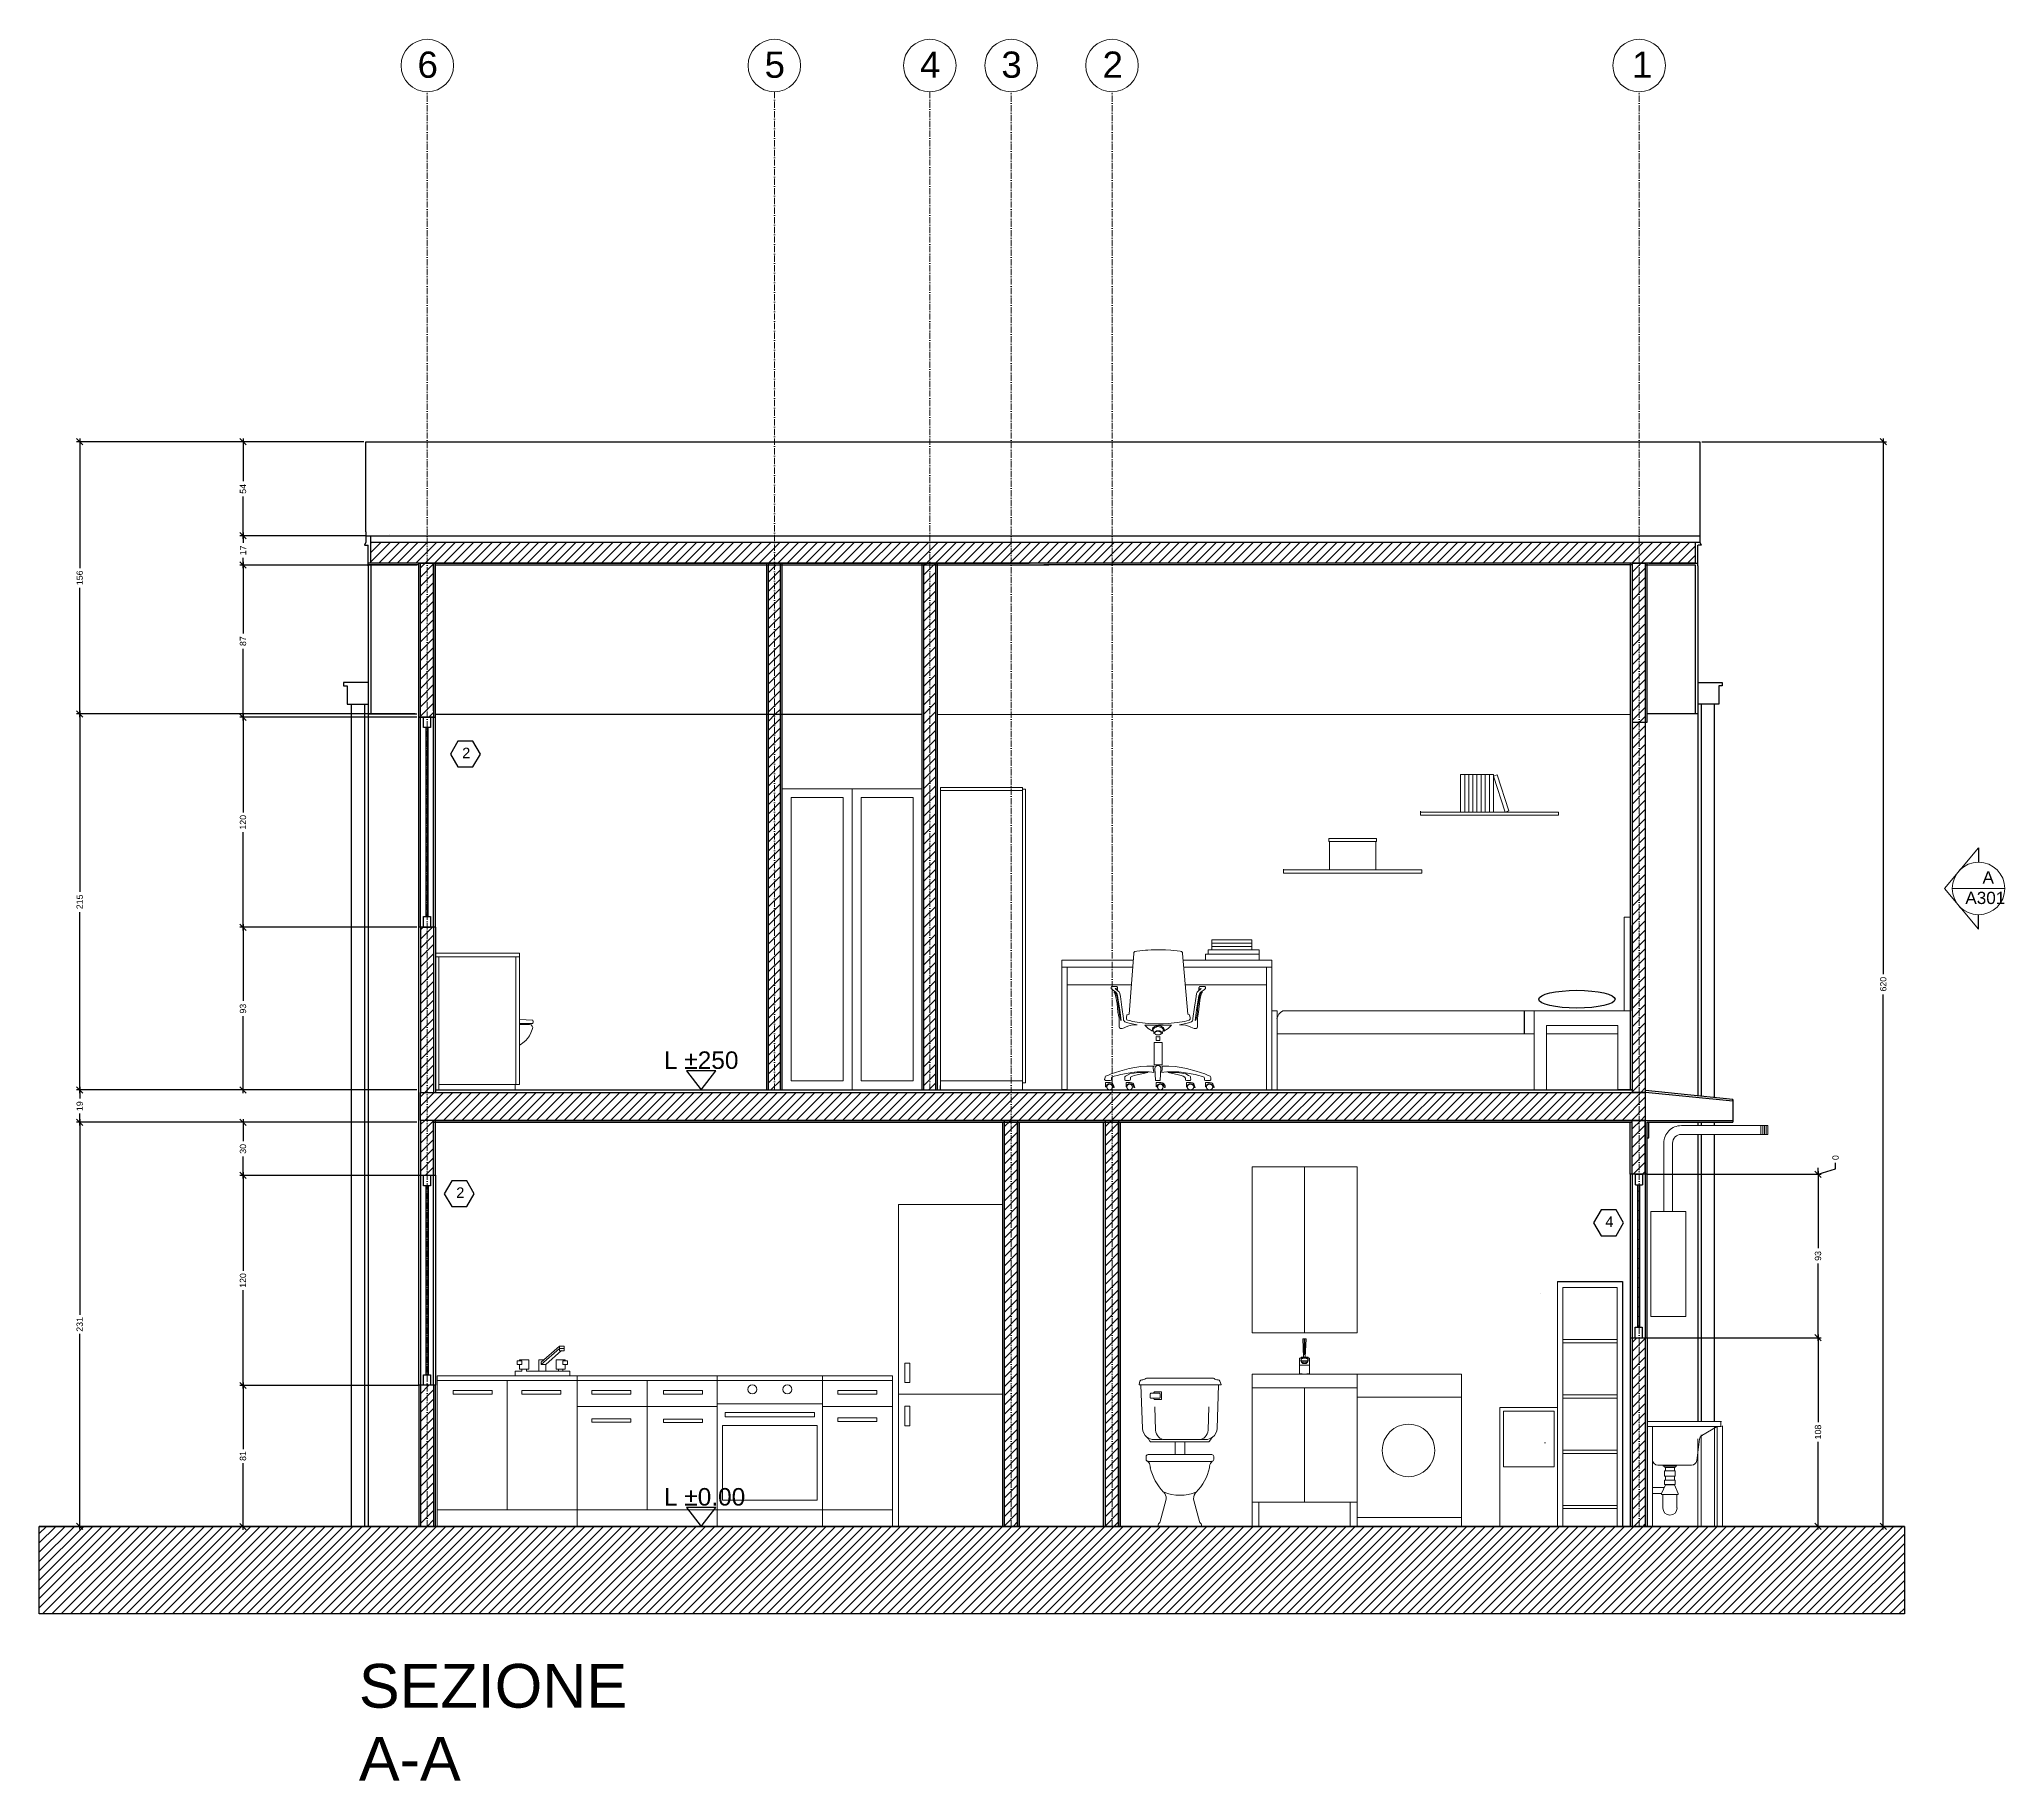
# Model space of a CAD drawing. Header units: centimetres. Extents: x 1059 to 7420, y -439 to 4439.
# Drawn here: x 1059 to 2182, y 1446 to 2441 of the extents above; entities that cross this region are included whole.
import ezdxf

# ---------------------------------------------------------------- set-up
doc = ezdxf.new("R2010")
doc.units = ezdxf.units.CM
doc.header["$MEASUREMENT"] = 0
doc.linetypes.add('ACAD_ISO10W100', pattern=[18, 12, -3, 0, -3])
doc.layers.add('ARREDI', color=8, linetype='Continuous', lineweight=18)
doc.layers.add('CAMPITURE', color=7, linetype='Continuous', lineweight=25)
for name, color, linetype in [('INFISSI', 4, 'Continuous'), ('NUMERAZIONE', 30, 'Continuous'), ('quote nuove', 2, 'Continuous'), ('STRUTTURA', 1, 'Continuous')]:
    doc.layers.add(name, color=color, linetype=linetype)
doc.layers.get('0').off()
doc.styles.add('ARIAL', font='Arial.ttf')
doc.styles.get("Standard").update_dxf_attribs({"font": 'Arial.ttf'})
doc.dimstyles.new('TICK_36', dxfattribs={"dimtxt": 3.6, "dimasz": 3.6, "dimexe": 1.8, "dimexo": 1.2, "dimgap": 1.8, "dimtad": 0, "dimdec": 0, "dimzin": 0, "dimdsep": 46, "dimtxsty": 'ARIAL', "dimblk": 'OBLIQUE', "dimcen": 1.8, "dimdle": 1.8, "dimclrd": 256, "dimclrt": 256, "dimadec": 0, "dimazin": 0, "dimtfac": 1, "dimtdec": 0, "dimtmove": 1, "dimatfit": 3, "dimldrblk": 'OPEN90', "dimfxl": 1, "dimtfill": 1, "dimtolj": 1, "dimtzin": 0, "dimarcsym": 0})
pattern_1 = [(45, (2390.6155, -214.9956), (-2.6516504, 2.6516504), [])]

msp = doc.modelspace()

# ---------------------------------------------------------------- texts
at = {"layer": 'NUMERAZIONE'}
for s, p in [('L ±250', (1415.7, 1853)), ('L ±0.00', (1415.7, 1603.5))]:
    msp.add_text(s, height=9.99, dxfattribs=at).set_placement(p)
at = {"layer": 'NUMERAZIONE', "ltscale": 0.1, "char_height": 6, "attachment_point": 1}
for s, insert in [('2', (1300.4, 2036.5)), ('2', (1297, 1785.3)), ('4', (1953.6, 1768.7))]:
    msp.add_mtext_dynamic_manual_height_columns(s, width=0.582, gutter_width=12.5, heights=[0], dxfattribs=dict(at, insert=insert))
at = {"layer": 'NUMERAZIONE', "lineweight": 0, "char_height": 7, "attachment_point": 3}
for s, insert in [('\\pi7;A\\P', (2175.6, 1965.9)), ('\\pi7;A301\\P', (2182.1, 1954.2))]:
    msp.add_mtext_dynamic_manual_height_columns(s, width=18.82, gutter_width=12.5, heights=[0], dxfattribs=dict(at, insert=insert))
at = {"layer": 'quote nuove', "color": 253, "lineweight": 0, "char_height": 15, "attachment_point": 1}
for s, insert in [('6', (1274.9, 2434.3)), ('5', (1473.2, 2434.3)), ('4', (1562, 2434.3)), ('3', (1608.5, 2434.3)), ('2', (1666.3, 2434.3)), ('1', (1968.8, 2434.3))]:
    msp.add_mtext_dynamic_manual_height_columns(s, width=15.192, gutter_width=12.5, heights=[0], dxfattribs=dict(at, insert=insert))
at = {"layer": 'STRUTTURA', "ltscale": 0.1, "insert": (1241.4, 1513), "char_height": 25, "attachment_point": 1}
msp.add_mtext_dynamic_manual_height_columns('SEZIONE A-A', width=23.993, gutter_width=12.5, heights=[0], dxfattribs=at)

# ---------------------------------------------------------------- blocks, each defined once
blk = doc.blocks.new('_Oblique')
at = {"color": 0, "linetype": 'ByBlock', "lineweight": -2}
blk.add_line((-0.5, -0.5), (0.5, 0.5), dxfattribs=at)
blk = doc.blocks.new('*D480')
at = {"layer": 'quote nuove', "lineweight": -2, "transparency": 16777216}
for p, q in [((2112.4, 2213.1), (2112.4, 1907.2)), ((2112.4, 1589.8), (2112.4, 1895.6))]:
    blk.add_line(p, q, dxfattribs=at)
at = {"layer": 'quote nuove', "color": 0, "lineweight": -2, "transparency": 16777216}
for p, q in [((2008.8, 2211.3), (2114.2, 2211.3)), ((2048.9, 1591.6), (2114.2, 1591.6))]:
    blk.add_line(p, q, dxfattribs=at)
at = {"layer": 'quote nuove', "lineweight": -2, "transparency": 16777216, "xscale": 3.6, "yscale": 3.6, "zscale": 3.6}
for p, rotation in [((2112.4, 2211.3), 90), ((2112.4, 1591.6), 270)]:
    blk.add_blockref('_Oblique', p, dxfattribs=dict(at, rotation=rotation))
at = {"layer": 'quote nuove', "transparency": 16777216, "insert": (2112.4, 1901.4), "char_height": 3.6, "attachment_point": 5, "rotation": 90, "style": 'ARIAL', "bg_fill": 3, "box_fill_scale": 1.25, "bg_fill_color": 256, "bg_fill_true_color": 13158600, "bg_fill_transparency": 0}
blk.add_mtext('\\A1;620', dxfattribs=at)
blk = doc.blocks.new('_Open90')
at = {"color": 0, "linetype": 'ByBlock', "lineweight": -2}
for p, q in [((0, 0), (-1, 0)), ((-0.5, 0.5), (0, 0)), ((0, 0), (-0.5, -0.5))]:
    blk.add_line(p, q, dxfattribs=at)
blk = doc.blocks.new('*D482')
at = {"layer": 'quote nuove', "lineweight": -2, "transparency": 16777216}
for p, q in [((1175.2, 1673.9), (1175.2, 1635.8)), ((1175.2, 1589.7), (1175.2, 1627.8))]:
    blk.add_line(p, q, dxfattribs=at)
at = {"layer": 'quote nuove', "color": 0, "lineweight": -2, "transparency": 16777216}
for p, q in [((1275.7, 1672.1), (1173.4, 1672.1)), ((1275.7, 1591.5), (1173.4, 1591.5))]:
    blk.add_line(p, q, dxfattribs=at)
at = {"layer": 'quote nuove', "lineweight": -2, "transparency": 16777216, "xscale": 3.6, "yscale": 3.6, "zscale": 3.6}
for p, rotation in [((1175.2, 1672.1), 90), ((1175.2, 1591.5), 270)]:
    blk.add_blockref('_Oblique', p, dxfattribs=dict(at, rotation=rotation))
at = {"layer": 'quote nuove', "transparency": 16777216, "insert": (1175.2, 1631.8), "char_height": 3.6, "attachment_point": 5, "rotation": 90, "style": 'ARIAL', "bg_fill": 3, "box_fill_scale": 1.25, "bg_fill_color": 256, "bg_fill_true_color": 13158600, "bg_fill_transparency": 0}
blk.add_mtext('\\A1;81', dxfattribs=at)
blk = doc.blocks.new('*D483')
at = {"layer": 'quote nuove', "color": 0, "lineweight": -2, "transparency": 16777216}
for p, q in [((1275.6, 1792.1), (1173.4, 1792.1)), ((1275.7, 1672.1), (1173.4, 1672.1))]:
    blk.add_line(p, q, dxfattribs=at)
at = {"layer": 'quote nuove', "lineweight": -2, "transparency": 16777216}
for p, q in [((1175.2, 1793.9), (1175.2, 1737.7)), ((1175.2, 1670.3), (1175.2, 1726.5))]:
    blk.add_line(p, q, dxfattribs=at)
at = {"layer": 'quote nuove', "lineweight": -2, "transparency": 16777216, "xscale": 3.6, "yscale": 3.6, "zscale": 3.6}
for p, rotation in [((1175.2, 1792.1), 90), ((1175.2, 1672.1), 270)]:
    blk.add_blockref('_Oblique', p, dxfattribs=dict(at, rotation=rotation))
at = {"layer": 'quote nuove', "transparency": 16777216, "insert": (1175.2, 1732.1), "char_height": 3.6, "attachment_point": 5, "rotation": 90, "style": 'ARIAL', "bg_fill": 3, "box_fill_scale": 1.25, "bg_fill_color": 256, "bg_fill_true_color": 13158600, "bg_fill_transparency": 0}
blk.add_mtext('\\A1;120', dxfattribs=at)
blk = doc.blocks.new('*D484')
at = {"layer": 'quote nuove', "color": 0, "lineweight": -2, "transparency": 16777216}
for p, q in [((1274.4, 1822.5), (1173.4, 1822.5)), ((1274.4, 1792.1), (1173.4, 1792.1))]:
    blk.add_line(p, q, dxfattribs=at)
at = {"layer": 'quote nuove', "lineweight": -2, "transparency": 16777216}
for p, q in [((1175.2, 1824.3), (1175.2, 1811.7)), ((1175.2, 1790.3), (1175.2, 1803))]:
    blk.add_line(p, q, dxfattribs=at)
at = {"layer": 'quote nuove', "lineweight": -2, "transparency": 16777216, "xscale": 3.6, "yscale": 3.6, "zscale": 3.6}
for p, rotation in [((1175.2, 1822.5), 90), ((1175.2, 1792.1), 270)]:
    blk.add_blockref('_Oblique', p, dxfattribs=dict(at, rotation=rotation))
at = {"layer": 'quote nuove', "transparency": 16777216, "insert": (1175.2, 1807.3), "char_height": 3.6, "attachment_point": 5, "rotation": 90, "style": 'ARIAL', "bg_fill": 3, "box_fill_scale": 1.25, "bg_fill_color": 256, "bg_fill_true_color": 13158600, "bg_fill_transparency": 0}
blk.add_mtext('\\A1;30', dxfattribs=at)
blk = doc.blocks.new('*D485')
at = {"layer": 'quote nuove', "color": 0, "lineweight": -2, "transparency": 16777216}
for p, q in [((1274.6, 1933.9), (1173.4, 1933.9)), ((1274.6, 1841), (1173.4, 1841))]:
    blk.add_line(p, q, dxfattribs=at)
at = {"layer": 'quote nuove', "lineweight": -2, "transparency": 16777216}
for p, q in [((1175.2, 1935.7), (1175.2, 1891.8)), ((1175.2, 1839.2), (1175.2, 1883.1))]:
    blk.add_line(p, q, dxfattribs=at)
at = {"layer": 'quote nuove', "lineweight": -2, "transparency": 16777216, "xscale": 3.6, "yscale": 3.6, "zscale": 3.6}
for p, rotation in [((1175.2, 1933.9), 90), ((1175.2, 1841), 270)]:
    blk.add_blockref('_Oblique', p, dxfattribs=dict(at, rotation=rotation))
at = {"layer": 'quote nuove', "transparency": 16777216, "insert": (1175.2, 1887.4), "char_height": 3.6, "attachment_point": 5, "rotation": 90, "style": 'ARIAL', "bg_fill": 3, "box_fill_scale": 1.25, "bg_fill_color": 256, "bg_fill_true_color": 13158600, "bg_fill_transparency": 0}
blk.add_mtext('\\A1;93', dxfattribs=at)
blk = doc.blocks.new('*D486')
at = {"layer": 'quote nuove', "lineweight": -2, "transparency": 16777216}
for p, q in [((1175.2, 2055.7), (1175.2, 1999.5)), ((1175.2, 1932.1), (1175.2, 1988.3))]:
    blk.add_line(p, q, dxfattribs=at)
at = {"layer": 'quote nuove', "color": 0, "lineweight": -2, "transparency": 16777216}
for p, q in [((1274.6, 2053.9), (1173.4, 2053.9)), ((1274.6, 1933.9), (1173.4, 1933.9))]:
    blk.add_line(p, q, dxfattribs=at)
at = {"layer": 'quote nuove', "lineweight": -2, "transparency": 16777216, "xscale": 3.6, "yscale": 3.6, "zscale": 3.6}
for p, rotation in [((1175.2, 2053.9), 90), ((1175.2, 1933.9), 270)]:
    blk.add_blockref('_Oblique', p, dxfattribs=dict(at, rotation=rotation))
at = {"layer": 'quote nuove', "transparency": 16777216, "insert": (1175.2, 1993.9), "char_height": 3.6, "attachment_point": 5, "rotation": 90, "style": 'ARIAL', "bg_fill": 3, "box_fill_scale": 1.25, "bg_fill_color": 256, "bg_fill_true_color": 13158600, "bg_fill_transparency": 0}
blk.add_mtext('\\A1;120', dxfattribs=at)
blk = doc.blocks.new('*D487')
at = {"layer": 'quote nuove', "color": 0, "lineweight": -2, "transparency": 16777216}
for p, q in [((1274.6, 2140.9), (1173.4, 2140.9)), ((1274.6, 2053.9), (1173.4, 2053.9))]:
    blk.add_line(p, q, dxfattribs=at)
at = {"layer": 'quote nuove', "lineweight": -2, "transparency": 16777216}
for p, q in [((1175.2, 2142.7), (1175.2, 2101.8)), ((1175.2, 2052.1), (1175.2, 2093))]:
    blk.add_line(p, q, dxfattribs=at)
at = {"layer": 'quote nuove', "lineweight": -2, "transparency": 16777216, "xscale": 3.6, "yscale": 3.6, "zscale": 3.6}
for p, rotation in [((1175.2, 2140.9), 90), ((1175.2, 2053.9), 270)]:
    blk.add_blockref('_Oblique', p, dxfattribs=dict(at, rotation=rotation))
at = {"layer": 'quote nuove', "transparency": 16777216, "insert": (1175.2, 2097.4), "char_height": 3.6, "attachment_point": 5, "rotation": 90, "style": 'ARIAL', "bg_fill": 3, "box_fill_scale": 1.25, "bg_fill_color": 256, "bg_fill_true_color": 13158600, "bg_fill_transparency": 0}
blk.add_mtext('\\A1;87', dxfattribs=at)
blk = doc.blocks.new('*D488')
at = {"layer": 'quote nuove', "color": 0, "lineweight": -2, "transparency": 16777216}
for p, q in [((1274.6, 1822.5), (1080.1, 1822.5)), ((1275.7, 1591.6), (1080.1, 1591.6))]:
    blk.add_line(p, q, dxfattribs=at)
at = {"layer": 'quote nuove', "lineweight": -2, "transparency": 16777216}
for p, q in [((1081.9, 1824.3), (1081.9, 1712.5)), ((1081.9, 1589.8), (1081.9, 1701.6))]:
    blk.add_line(p, q, dxfattribs=at)
at = {"layer": 'quote nuove', "lineweight": -2, "transparency": 16777216, "xscale": 3.6, "yscale": 3.6, "zscale": 3.6}
for p, rotation in [((1081.9, 1822.5), 90), ((1081.9, 1591.6), 270)]:
    blk.add_blockref('_Oblique', p, dxfattribs=dict(at, rotation=rotation))
at = {"layer": 'quote nuove', "transparency": 16777216, "insert": (1081.9, 1707), "char_height": 3.6, "attachment_point": 5, "rotation": 90, "style": 'ARIAL', "bg_fill": 3, "box_fill_scale": 1.25, "bg_fill_color": 256, "bg_fill_true_color": 13158600, "bg_fill_transparency": 0}
blk.add_mtext('\\A1;231', dxfattribs=at)
blk = doc.blocks.new('*D489')
at = {"layer": 'quote nuove', "lineweight": -2, "transparency": 16777216}
for p, q in [((1081.9, 1842.8), (1081.9, 1836)), ((1081.9, 1820.7), (1081.9, 1827.5))]:
    blk.add_line(p, q, dxfattribs=at)
at = {"layer": 'quote nuove', "color": 0, "lineweight": -2, "transparency": 16777216}
for p, q in [((1274.6, 1841), (1080.1, 1841)), ((1274.6, 1822.5), (1080.1, 1822.5))]:
    blk.add_line(p, q, dxfattribs=at)
at = {"layer": 'quote nuove', "lineweight": -2, "transparency": 16777216, "xscale": 3.6, "yscale": 3.6, "zscale": 3.6}
for p, rotation in [((1081.9, 1841), 90), ((1081.9, 1822.5), 270)]:
    blk.add_blockref('_Oblique', p, dxfattribs=dict(at, rotation=rotation))
at = {"layer": 'quote nuove', "transparency": 16777216, "insert": (1081.9, 1831.7), "char_height": 3.6, "attachment_point": 5, "rotation": 90, "style": 'ARIAL', "bg_fill": 3, "box_fill_scale": 1.25, "bg_fill_color": 256, "bg_fill_true_color": 13158600, "bg_fill_transparency": 0}
blk.add_mtext('\\A1;19', dxfattribs=at)
blk = doc.blocks.new('*D554')
at = {"layer": 'quote nuove', "color": 0, "lineweight": -2, "transparency": 16777216}
for p, q in [((1977.6, 1699.4), (2076.9, 1699.4)), ((1978, 1591.6), (2076.9, 1591.6))]:
    blk.add_line(p, q, dxfattribs=at)
at = {"layer": 'quote nuove', "lineweight": -2, "transparency": 16777216}
for p, q in [((2075.1, 1701.2), (2075.1, 1651.1)), ((2075.1, 1589.8), (2075.1, 1639.9))]:
    blk.add_line(p, q, dxfattribs=at)
at = {"layer": 'quote nuove', "lineweight": -2, "transparency": 16777216, "xscale": 3.6, "yscale": 3.6, "zscale": 3.6}
for p, rotation in [((2075.1, 1699.4), 90), ((2075.1, 1591.6), 270)]:
    blk.add_blockref('_Oblique', p, dxfattribs=dict(at, rotation=rotation))
at = {"layer": 'quote nuove', "transparency": 16777216, "insert": (2075.1, 1645.5), "char_height": 3.6, "attachment_point": 5, "rotation": 90, "style": 'ARIAL', "bg_fill": 3, "box_fill_scale": 1.25, "bg_fill_color": 256, "bg_fill_true_color": 13158600, "bg_fill_transparency": 0}
blk.add_mtext('\\A1;108', dxfattribs=at)
blk = doc.blocks.new('*D555')
at = {"layer": 'quote nuove', "color": 0, "lineweight": -2, "transparency": 16777216}
for p, q in [((1977.6, 1792.8), (2076.9, 1792.8)), ((1978, 1699.4), (2076.9, 1699.4))]:
    blk.add_line(p, q, dxfattribs=at)
at = {"layer": 'quote nuove', "lineweight": -2, "transparency": 16777216}
for p, q in [((2075.1, 1794.6), (2075.1, 1750.5)), ((2075.1, 1697.6), (2075.1, 1741.8))]:
    blk.add_line(p, q, dxfattribs=at)
at = {"layer": 'quote nuove', "lineweight": -2, "transparency": 16777216, "xscale": 3.6, "yscale": 3.6, "zscale": 3.6}
for p, rotation in [((2075.1, 1792.8), 90), ((2075.1, 1699.4), 270)]:
    blk.add_blockref('_Oblique', p, dxfattribs=dict(at, rotation=rotation))
at = {"layer": 'quote nuove', "transparency": 16777216, "insert": (2075.1, 1746.1), "char_height": 3.6, "attachment_point": 5, "rotation": 90, "style": 'ARIAL', "bg_fill": 3, "box_fill_scale": 1.25, "bg_fill_color": 256, "bg_fill_true_color": 13158600, "bg_fill_transparency": 0}
blk.add_mtext('\\A1;93', dxfattribs=at)
blk = doc.blocks.new('*D556')
at = {"layer": 'quote nuove', "lineweight": -2, "transparency": 16777216}
for p, q in [((2085.1, 1795.8), (2085.1, 1799.4)), ((2075.1, 1792.8), (2075.1, 1796.4)), ((2075.1, 1792.8), (2085.1, 1795.8)), ((2075.1, 1792.8), (2075.1, 1789.2))]:
    blk.add_line(p, q, dxfattribs=at)
at = {"layer": 'quote nuove', "color": 0, "lineweight": -2, "transparency": 16777216}
for p in [(1977.6, 1792.8), (1978.7, 1792.8)]:
    blk.add_line(p, (2076.9, 1792.8), dxfattribs=at)
at = {"layer": 'quote nuove', "transparency": 16777216, "insert": (2085.1, 1802.3), "char_height": 3.6, "attachment_point": 5, "rotation": 90, "style": 'ARIAL', "bg_fill": 3, "box_fill_scale": 1.25, "bg_fill_color": 256, "bg_fill_true_color": 13158600, "bg_fill_transparency": 0}
blk.add_mtext('\\A1;0', dxfattribs=at)
at = {"layer": 'quote nuove', "lineweight": -2, "transparency": 16777216, "xscale": 3.6, "yscale": 3.6, "zscale": 3.6}
for rotation in [90, 270]:
    blk.add_blockref('_Oblique', (2075.1, 1792.8), dxfattribs=dict(at, rotation=rotation))
blk = doc.blocks.new('*D493')
at = {"layer": 'quote nuove', "color": 0, "lineweight": -2, "transparency": 16777216}
for p, q in [((1273.6, 2055.8), (1080.1, 2055.8)), ((1274.6, 1841), (1080.1, 1841))]:
    blk.add_line(p, q, dxfattribs=at)
at = {"layer": 'quote nuove', "lineweight": -2, "transparency": 16777216}
for p, q in [((1081.9, 2057.6), (1081.9, 1954.2)), ((1081.9, 1839.2), (1081.9, 1942.6))]:
    blk.add_line(p, q, dxfattribs=at)
at = {"layer": 'quote nuove', "lineweight": -2, "transparency": 16777216, "xscale": 3.6, "yscale": 3.6, "zscale": 3.6}
for p, rotation in [((1081.9, 2055.8), 90), ((1081.9, 1841), 270)]:
    blk.add_blockref('_Oblique', p, dxfattribs=dict(at, rotation=rotation))
at = {"layer": 'quote nuove', "transparency": 16777216, "insert": (1081.9, 1948.4), "char_height": 3.6, "attachment_point": 5, "rotation": 90, "style": 'ARIAL', "bg_fill": 3, "box_fill_scale": 1.25, "bg_fill_color": 256, "bg_fill_true_color": 13158600, "bg_fill_transparency": 0}
blk.add_mtext('\\A1;215', dxfattribs=at)
blk = doc.blocks.new('*D579')
at = {"layer": 'quote nuove', "lineweight": -2, "transparency": 16777216}
for p, q in [((1081.9, 2213.1), (1081.9, 2139.2)), ((1081.9, 2054), (1081.9, 2127.9))]:
    blk.add_line(p, q, dxfattribs=at)
at = {"layer": 'quote nuove', "color": 0, "lineweight": -2, "transparency": 16777216}
for p, q in [((1244.2, 2211.3), (1080.1, 2211.3)), ((1244.2, 2055.8), (1080.1, 2055.8))]:
    blk.add_line(p, q, dxfattribs=at)
at = {"layer": 'quote nuove', "lineweight": -2, "transparency": 16777216, "xscale": 3.6, "yscale": 3.6, "zscale": 3.6}
for p, rotation in [((1081.9, 2211.3), 90), ((1081.9, 2055.8), 270)]:
    blk.add_blockref('_Oblique', p, dxfattribs=dict(at, rotation=rotation))
at = {"layer": 'quote nuove', "transparency": 16777216, "insert": (1081.9, 2133.6), "char_height": 3.6, "attachment_point": 5, "rotation": 90, "style": 'ARIAL', "bg_fill": 3, "box_fill_scale": 1.25, "bg_fill_color": 256, "bg_fill_true_color": 13158600, "bg_fill_transparency": 0}
blk.add_mtext('\\A1;156', dxfattribs=at)
blk = doc.blocks.new('*D580')
at = {"layer": 'quote nuove', "color": 0, "lineweight": -2, "transparency": 16777216}
for p, q in [((1245.5, 2157.6), (1173.4, 2157.6)), ((1245.5, 2140.9), (1173.4, 2140.9))]:
    blk.add_line(p, q, dxfattribs=at)
at = {"layer": 'quote nuove', "lineweight": -2, "transparency": 16777216}
for p, q in [((1175.2, 2159.4), (1175.2, 2153.5)), ((1175.2, 2139.1), (1175.2, 2145))]:
    blk.add_line(p, q, dxfattribs=at)
at = {"layer": 'quote nuove', "lineweight": -2, "transparency": 16777216, "xscale": 3.6, "yscale": 3.6, "zscale": 3.6}
for p, rotation in [((1175.2, 2157.6), 90), ((1175.2, 2140.9), 270)]:
    blk.add_blockref('_Oblique', p, dxfattribs=dict(at, rotation=rotation))
at = {"layer": 'quote nuove', "transparency": 16777216, "insert": (1175.2, 2149.3), "char_height": 3.6, "attachment_point": 5, "rotation": 90, "style": 'ARIAL', "bg_fill": 3, "box_fill_scale": 1.25, "bg_fill_color": 256, "bg_fill_true_color": 13158600, "bg_fill_transparency": 0}
blk.add_mtext('\\A1;17', dxfattribs=at)
blk = doc.blocks.new('*D581')
at = {"layer": 'quote nuove', "lineweight": -2, "transparency": 16777216}
for p, q in [((1175.2, 2213.1), (1175.2, 2188.8)), ((1175.2, 2155.8), (1175.2, 2180.1))]:
    blk.add_line(p, q, dxfattribs=at)
at = {"layer": 'quote nuove', "color": 0, "lineweight": -2, "transparency": 16777216}
for p, q in [((1244.2, 2211.3), (1173.4, 2211.3)), ((1244.2, 2157.6), (1173.4, 2157.6))]:
    blk.add_line(p, q, dxfattribs=at)
at = {"layer": 'quote nuove', "lineweight": -2, "transparency": 16777216, "xscale": 3.6, "yscale": 3.6, "zscale": 3.6}
for p, rotation in [((1175.2, 2211.3), 90), ((1175.2, 2157.6), 270)]:
    blk.add_blockref('_Oblique', p, dxfattribs=dict(at, rotation=rotation))
at = {"layer": 'quote nuove', "transparency": 16777216, "insert": (1175.2, 2184.4), "char_height": 3.6, "attachment_point": 5, "rotation": 90, "style": 'ARIAL', "bg_fill": 3, "box_fill_scale": 1.25, "bg_fill_color": 256, "bg_fill_true_color": 13158600, "bg_fill_transparency": 0}
blk.add_mtext('\\A1;54', dxfattribs=at)

# ---------------------------------------------------------------- hatches: boundary and pattern name
at = {"layer": 'CAMPITURE'}
h = msp.add_hatch(dxfattribs=at)
h.set_pattern_fill('ANSI31', color=0, scale=30)
h.set_pattern_definition(pattern_1)
h.paths.add_polyline_path([(1248.2, 2154), (1248.2, 2142), (2004.9, 2142), (2004.9, 2154)])
h = msp.add_hatch(dxfattribs=at)
h.set_pattern_fill('ANSI31', color=0, scale=30)
h.set_pattern_definition(pattern_1)
h.paths.add_polyline_path([(1284.1, 1934), (1276.6, 1934), (1276.6, 1839.6), (1284.1, 1839.6)])
h.paths.add_polyline_path([(1276.6, 2054), (1284.1, 2054), (1284.1, 2142), (1276.6, 2142)])
h = msp.add_hatch(dxfattribs=at)
h.set_pattern_fill('ANSI31', color=256, scale=30)
h.set_pattern_definition(pattern_1)
h.paths.add_polyline_path([(1564.2, 1841.1), (1571, 1841.1), (1571, 2142), (1564.2, 2142)])
h.paths.add_polyline_path([(1482.2, 2055.6), (1475.4, 2055.6), (1475.4, 1841.1), (1482.2, 1841.1)])
h = msp.add_hatch(dxfattribs=at)
h.set_pattern_fill('ANSI31', color=256, scale=30)
h.set_pattern_definition(pattern_1)
h.paths.add_polyline_path([(1475.4, 2055.6), (1482.2, 2055.6), (1482.2, 2141), (1475.4, 2141)])
h = msp.add_hatch(dxfattribs=at)
h.set_pattern_fill('ANSI31', color=0, scale=30)
h.set_pattern_definition(pattern_1)
h.paths.add_polyline_path([(1976.4, 2142), (1969, 2142), (1969, 1839.6), (1976.4, 1839.6)])
h = msp.add_hatch(dxfattribs=at)
h.set_pattern_fill('ANSI31', color=0, scale=30)
h.set_pattern_definition(pattern_1)
h.paths.add_polyline_path([(1976.4, 1839.6), (1276.6, 1839.6), (1276.6, 1823.6), (1284.2, 1823.6), (1976.4, 1823.6)])
h = msp.add_hatch(dxfattribs=at)
h.set_pattern_fill('ANSI31', color=0, scale=30)
h.set_pattern_definition(pattern_1)
h.paths.add_polyline_path([(1276.7, 1591.6), (1284.1, 1591.6), (1284.1, 1672.2), (1276.6, 1672.2)])
h.paths.add_polyline_path([(1276.6, 1792.2), (1284.1, 1792.2), (1284.1, 1823.6), (1276.6, 1823.6)])
h = msp.add_hatch(dxfattribs=at)
h.set_pattern_fill('ANSI31', color=0, scale=30)
h.set_pattern_definition(pattern_1)
h.paths.add_polyline_path([(1976.4, 1699.4), (1968.9, 1699.4), (1968.9, 1591.6), (1976.4, 1591.6)])
at = {"layer": 'INFISSI'}
h = msp.add_hatch(color=4, dxfattribs=at)
h.dxf.hatch_style = 1
h.paths.add_polyline_path([(1280.8, 2048), (1279.8, 2048), (1279.8, 1940), (1280.8, 1940)])
h = msp.add_hatch(color=4, dxfattribs=at)
h.dxf.hatch_style = 1
h.paths.add_polyline_path([(1280.9, 1786.2), (1279.9, 1786.2), (1279.9, 1678.2), (1280.9, 1678.2)])
h = msp.add_hatch(color=4, dxfattribs=at)
h.dxf.hatch_style = 1
h.paths.add_polyline_path([(1973.1, 1786.8), (1972.1, 1786.8), (1972.1, 1705.4), (1973.1, 1705.4)])

# ---------------------------------------------------------------- linework, layer by layer
at = {"layer": 'ARREDI'}
for p, q in [((1483.2, 2013.1), (1483.2, 1841.1)), ((1523.2, 1841.1), (1523.2, 2013.1)), ((1563.2, 2013.1), (1523.2, 2013.1)), ((1523.2, 2013.1), (1523.2, 1841.1)), ((1573.7, 2012), (1573.7, 1846.1)), ((1847.9, 1997.9), (1847.9, 2000.2)), ((1926.9, 1999.7), (1847.9, 1999.7)), ((1847.9, 1999.7), (1847.9, 1997.9)), ((1926.9, 1997.9), (1926.9, 1999.7)), ((1847.9, 1997.9), (1926.9, 1997.9)), ((1769.7, 1964.9), (1769.7, 1967.2)), ((1848.7, 1966.7), (1769.7, 1966.7)), ((1769.7, 1966.7), (1769.7, 1964.9)), ((1848.7, 1964.9), (1848.7, 1966.7)), ((1769.7, 1964.9), (1848.7, 1964.9)), ((1326.1, 1919.1), (1285.1, 1919.1)), ((1285.1, 1919.1), (1333.1, 1919.1)), ((1333.1, 1917.1), (1285.1, 1917.1)), ((1287.1, 1917.1), (1287.1, 1917.1)), ((1287.1, 1917.1), (1287.1, 1846.1)), ((1333.1, 1917.1), (1331.1, 1917.1)), ((1331.1, 1917.1), (1331.1, 1844.1)), ((1333.1, 1919.1), (1333.1, 1844.1)), ((1333.1, 1919.1), (1333.1, 1917.1)), ((1643, 1915.1), (1683.9, 1915.1)), ((1643, 1915.1), (1643, 1911.1)), ((1643, 1915.1), (1643, 1841.1)), ((1643, 1911.1), (1683.6, 1911.1)), ((1643, 1911.1), (1646, 1911.1)), ((1646, 1911.1), (1646, 1841.1)), ((1646, 1911.1), (1646, 1901.1)), ((1712.4, 1915.1), (1763, 1915.1)), ((1712.7, 1911.1), (1763, 1911.1)), ((1763, 1911.1), (1760, 1911.1)), ((1760, 1911.1), (1760, 1841.1)), ((1763, 1911.1), (1763, 1915.1)), ((1763, 1915.1), (1763, 1841.1)), ((1646, 1901.1), (1682.8, 1901.1)), ((1713.5, 1901.1), (1760, 1901.1)), ((1333.4, 1881.4), (1333.1, 1881.4)), ((1335, 1878.9), (1333.1, 1878.9)), ((1334.3, 1878.3), (1333.1, 1878.3)), ((1337, 1881.1), (1333.4, 1881.4)), ((1333.6, 1878.5), (1333.4, 1878.9)), ((1334, 1878.3), (1333.6, 1878.5)), ((1334.3, 1878.3), (1334.7, 1878.5)), ((1338.9, 1878.3), (1334.3, 1878.3)), ((1334.7, 1878.5), (1335, 1878.9)), ((1335, 1878.9), (1340.8, 1878.9)), ((1340.7, 1880.8), (1337, 1881.1)), ((1339.8, 1878.1), (1338.9, 1878.3)), ((1340.5, 1877.5), (1339.8, 1878.1)), ((1340.1, 1874.6), (1340.5, 1875.6)), ((1340.7, 1876.6), (1340.5, 1877.5)), ((1340.5, 1875.6), (1340.7, 1876.6)), ((1341, 1879.9), (1340.7, 1880.8)), ((1340.8, 1878.9), (1341, 1879.9)), ((1766, 1881.7), (1766, 1874.1)), ((1960.4, 1886.1), (1769.3, 1886.1)), ((1912.9, 1886.1), (1967.9, 1886.1)), ((1912.9, 1886.1), (1912.9, 1841.1)), ((1920, 1841.1), (1920, 1877.8)), ((1920, 1877.8), (1936.1, 1877.8)), ((1960.7, 1877.8), (1936.1, 1877.8)), ((1960.7, 1841.1), (1960.7, 1877.8)), ((1964.9, 1886.1), (1967.9, 1886.1)), ((1287.1, 1869.1), (1287.1, 1870.1)), ((1287.1, 1844.1), (1287.1, 1869.1)), ((1333.1, 1866.6), (1334.1, 1867.1)), ((1334.1, 1867.1), (1335.1, 1867.9)), ((1335.1, 1867.9), (1336.7, 1869.2)), ((1336.7, 1869.2), (1337.8, 1870.4)), ((1337.8, 1870.4), (1338.8, 1871.8)), ((1338.8, 1871.8), (1339.7, 1873.6)), ((1339.7, 1873.6), (1340.1, 1874.6)), ((1912.9, 1873.1), (1766, 1873.1)), ((1920, 1873.1), (1960.7, 1873.1)), ((1287.1, 1846.1), (1287.1, 1846.1)), ((1287.1, 1844.1), (1333.1, 1844.1)), ((1287.1, 1844.1), (1287.1, 1841.1)), ((1330.6, 1841.1), (1330.6, 1844.1)), ((1573.7, 1846.1), (1573.7, 1841.1)), ((2042.5, 1820.6), (2042.5, 1815.6)), ((2043.5, 1820.6), (2043.5, 1815.6)), ((2044.5, 1820.6), (2044.5, 1815.6)), ((2045.5, 1820.6), (2045.5, 1815.6)), ((2046.5, 1820.6), (2046.5, 1815.6)), ((1751.7, 1797.1), (1811.7, 1797.1)), ((1751.7, 1797.1), (1751.7, 1702.1)), ((1781.7, 1797.1), (1781.7, 1702.1)), ((1811.7, 1797.1), (1811.7, 1702.1)), ((1549.8, 1775.6), (1549.8, 1591.6)), ((1926.3, 1731.6), (1926.3, 1591.9)), ((1916.3, 1724.6), (1916.3, 1724.6)), ((1929.2, 1591.6), (1929.2, 1728)), ((1929.2, 1728), (1960.4, 1728)), ((1960.4, 1591.6), (1960.4, 1728)), ((1751.7, 1702.1), (1811.7, 1702.1)), ((1781.2, 1688.3), (1780.7, 1698.8)), ((1780.7, 1698.8), (1782.7, 1698.8)), ((1781.5, 1698.8), (1781.5, 1689.8)), ((1781.9, 1698.8), (1781.9, 1689.8)), ((1782.1, 1688.3), (1782.7, 1698.8)), ((1967.8, 1701.1), (1967.8, 1699.4)), ((1977.5, 1699.4), (1977.5, 1701.1)), ((1344.3, 1686.7), (1347.1, 1686.7)), ((1344.3, 1680.2), (1344.3, 1686.7)), ((1345.6, 1685.4), (1356.1, 1694.5)), ((1356.1, 1693.2), (1345.6, 1684.1)), ((1345.6, 1684.1), (1345.6, 1685.4)), ((1357.2, 1692), (1348.2, 1684.1)), ((1356.1, 1693.2), (1356.1, 1694.5)), ((1356.1, 1694.5), (1358.7, 1694.5)), ((1356.1, 1691.9), (1356.1, 1693.2)), ((1358.7, 1693.2), (1356.1, 1693.2)), ((1358.7, 1691.9), (1356.1, 1691.9)), ((1358.7, 1694.5), (1358.7, 1693.2)), ((1358.7, 1693.2), (1358.7, 1691.9)), ((1778.8, 1687.8), (1778.8, 1678.9)), ((1778.8, 1687.8), (1784.5, 1687.8)), ((1779.7, 1688.3), (1783.7, 1688.3)), ((1779.7, 1688.3), (1783.7, 1688.3)), ((1779.7, 1687.8), (1779.7, 1688.3)), ((1779.7, 1687.2), (1779.7, 1686.1)), ((1779.7, 1686.1), (1783.7, 1686.1)), ((1780.7, 1686.1), (1780.7, 1684.7)), ((1780.7, 1686), (1782.7, 1686)), ((1780.7, 1685.1), (1782.7, 1685.1)), ((1780.7, 1684.7), (1782.7, 1684.7)), ((1781.2, 1689.8), (1782.2, 1689.8)), ((1782.7, 1686.1), (1782.7, 1684.7)), ((1783.7, 1687.8), (1783.7, 1688.3)), ((1783.7, 1687.2), (1783.7, 1686.1)), ((1784.5, 1687.8), (1784.5, 1678.9)), ((1366.2, 1677.6), (1286.2, 1677.6)), ((1286.2, 1677.6), (1286.2, 1591.6)), ((1286.2, 1674.9), (1336, 1674.9)), ((1334.5, 1680.2), (1334.5, 1681.5)), ((1366.2, 1674.9), (1336, 1674.9)), ((1337.2, 1681.5), (1337.2, 1680.2)), ((1348.2, 1684.1), (1345.6, 1684.1)), ((1348.2, 1684.1), (1348.2, 1680.2)), ((1355.4, 1681.5), (1355.4, 1680.2)), ((1358, 1680.2), (1358, 1681.5)), ((1366.2, 1677.6), (1446.2, 1677.6)), ((1366.2, 1674.9), (1546.2, 1674.9)), ((1366.2, 1598), (1366.2, 1674.9)), ((1406.2, 1674.9), (1406.2, 1601)), ((1446.2, 1677.6), (1446.2, 1591.6)), ((1506.2, 1677.6), (1506.2, 1591.6)), ((1506.2, 1677.6), (1546.2, 1677.6)), ((1546.2, 1677.6), (1546.2, 1591.6)), ((1687.3, 1672.6), (1687.6, 1674.6)), ((1710.5, 1676.3), (1691.7, 1676.3)), ((1710.5, 1676.3), (1729.3, 1676.3)), ((1734, 1672.6), (1733.4, 1674.6)), ((1751.7, 1678.6), (1811.7, 1678.6)), ((1751.7, 1591.6), (1751.7, 1678.6)), ((1778.8, 1683.7), (1784.5, 1683.7)), ((1811.7, 1591.6), (1811.7, 1678.6)), ((1811.7, 1678.6), (1871.3, 1678.6)), ((1811.7, 1678.6), (1811.7, 1591.6)), ((1871.3, 1678.6), (1871.3, 1591.6)), ((1446.2, 1591.6), (1446.2, 1671.6)), ((1506.2, 1671.6), (1506.2, 1591.6)), ((1687.4, 1672.5), (1733.9, 1672.5)), ((1688.2, 1672.5), (1733.1, 1672.5)), ((1688.2, 1672.5), (1689.1, 1647.6)), ((1693.6, 1667.4), (1693.6, 1665)), ((1698.9, 1667.7), (1693.9, 1667.7)), ((1698.9, 1664.8), (1693.9, 1664.8)), ((1695.6, 1668.1), (1695.6, 1667.7)), ((1695.6, 1664.8), (1695.6, 1664.4)), ((1699.7, 1668.4), (1696, 1668.4)), ((1699.7, 1664), (1696, 1664)), ((1699.2, 1667.4), (1699.2, 1665)), ((1700, 1668.1), (1700, 1664.4)), ((1732.5, 1672.5), (1731.7, 1647.6)), ((1781.7, 1670.7), (1781.7, 1605.4)), ((1811.7, 1665.5), (1871.3, 1665.5)), ((1366.2, 1660.1), (1446.2, 1660.1)), ((1446.2, 1661.6), (1506.2, 1661.6)), ((1506.2, 1660.1), (1546.2, 1660.1)), ((1696.1, 1659.9), (1696.6, 1646.5)), ((1727.1, 1659.9), (1726.6, 1646.5)), ((1893.3, 1659.6), (1926.3, 1659.6)), ((1893.3, 1591.6), (1893.3, 1659.6)), ((1926.3, 1659.6), (1926.3, 1591.6)), ((1977.5, 1651.6), (2020, 1651.6)), ((1977.5, 1649.1), (1977.5, 1651.6)), ((2019.5, 1651.1), (2019.5, 1649.1)), ((1693.3, 1640.2), (1692.5, 1641.6)), ((1693.7, 1640), (1703.3, 1640)), ((1695.7, 1641.2), (1700.5, 1641.2)), ((1710.4, 1641.2), (1702.1, 1641.2)), ((1703.3, 1640), (1723.5, 1640)), ((1707.7, 1640), (1707.7, 1632.6)), ((1710.4, 1641.2), (1721.1, 1641.2)), ((1713.3, 1640), (1713.3, 1632.6)), ((1727, 1640), (1717.4, 1640)), ((1725.3, 1641.2), (1720.5, 1641.2)), ((1727.5, 1640.2), (1728.3, 1641.6)), ((2020, 1648.6), (1978, 1648.6)), ((1980.5, 1648.6), (1980.5, 1629.6)), ((1980.5, 1591.6), (1980.5, 1648.6)), ((2005.8, 1629.2), (2007.3, 1641.4)), ((2006.4, 1641.7), (2006.4, 1591.6)), ((2008.8, 1643.6), (2017.5, 1648.6)), ((2017.5, 1648.6), (2017.5, 1591.6)), ((2020.5, 1591.6), (2020.5, 1649.1)), ((1691.2, 1631.5), (1691.2, 1629.9)), ((1710.5, 1632.6), (1692.3, 1632.6)), ((1710.5, 1628.7), (1692.3, 1628.7)), ((1710.5, 1632.6), (1728.7, 1632.6)), ((1710.5, 1628.7), (1728.7, 1628.7)), ((1729.8, 1631.5), (1729.8, 1629.9)), ((1983.5, 1626.6), (2002.8, 1626.6)), ((1988, 1623.4), (1988, 1625.3)), ((1988, 1618), (1988, 1620.3)), ((1993, 1623.4), (1993, 1625.3)), ((1993, 1618), (1993, 1620.3)), ((1702.5, 1606.3), (1699.3, 1594.3)), ((1718.5, 1606.3), (1721.7, 1594.3)), ((1987.3, 1613.9), (1980.5, 1613.9)), ((1985.8, 1610.4), (1980.5, 1610.4)), ((1986.4, 1609.8), (1986.4, 1602.1)), ((1988, 1615.4), (1988, 1615.6)), ((1993, 1615.4), (1988, 1615.4)), ((1993, 1615.4), (1993, 1615.6)), ((1994.5, 1609.8), (1994.5, 1602.1)), ((1366.2, 1601), (1286.2, 1601)), ((1366.2, 1601), (1446.2, 1601)), ((1366.2, 1598), (1366.2, 1591.6)), ((1446.2, 1601), (1506.2, 1601)), ((1506.2, 1601), (1546.2, 1601)), ((1811.7, 1605.4), (1751.7, 1605.4)), ((1871.3, 1596.6), (1811.7, 1596.6)), ((1698.1, 1592.4), (1698.1, 1591.6)), ((1722.9, 1592.4), (1722.9, 1591.6))]:
    msp.add_line(p, q, dxfattribs=at)
at = {"layer": 'ARREDI', "lineweight": 0}
for p, q in [((1684.7, 1920), (1685.8, 1920.3)), ((1685.8, 1920.3), (1690.8, 1920.8)), ((1690.8, 1920.8), (1692.1, 1920.8)), ((1692.1, 1920.8), (1694, 1921.1)), ((1694, 1921.1), (1698, 1921.1)), ((1698, 1921.1), (1702.2, 1921.1)), ((1702.2, 1921.1), (1705.4, 1920.8)), ((1705.4, 1920.8), (1710.7, 1920.3)), ((1710.7, 1920.3), (1711.5, 1920)), ((1681.5, 1884.3), (1684.2, 1918.9)), ((1684.2, 1919.5), (1684.7, 1920)), ((1684.2, 1918.9), (1684.2, 1919.5)), ((1711.5, 1920), (1712, 1919.5)), ((1712, 1919.5), (1712, 1918.9)), ((1712, 1918.9), (1715, 1884.3)), ((1671.4, 1900), (1671.2, 1899.7)), ((1671.2, 1899.7), (1671.2, 1899.5)), ((1671.2, 1899.5), (1671.2, 1898.9)), ((1671.2, 1898.9), (1671.7, 1898.4)), ((1671.7, 1900), (1671.4, 1900)), ((1674.1, 1900), (1671.7, 1900)), ((1671.7, 1898.4), (1673.8, 1896.8)), ((1675.4, 1897.3), (1673.5, 1898.9)), ((1673.5, 1898.9), (1673.8, 1898.9)), ((1673.8, 1898.9), (1674.3, 1898.7)), ((1674.6, 1900), (1674.1, 1900)), ((1674.3, 1898.7), (1674.9, 1898.1)), ((1674.6, 1899.7), (1674.6, 1900)), ((1674.9, 1899.5), (1674.6, 1899.7)), ((1674.9, 1898.1), (1674.9, 1899.5)), ((1720.8, 1897.3), (1722.7, 1898.9)), ((1721.3, 1899.5), (1721.6, 1899.7)), ((1721.3, 1898.1), (1721.3, 1899.5)), ((1721.9, 1898.7), (1721.3, 1898.1)), ((1721.6, 1899.7), (1721.6, 1900)), ((1721.6, 1900), (1722.1, 1900)), ((1722.4, 1898.9), (1721.9, 1898.7)), ((1722.1, 1900), (1724.5, 1900)), ((1722.7, 1898.9), (1722.4, 1898.9)), ((1724.5, 1898.4), (1722.4, 1896.8)), ((1724.5, 1900), (1724.8, 1900)), ((1725.1, 1898.9), (1724.5, 1898.4)), ((1724.8, 1900), (1725.1, 1899.7)), ((1725.1, 1899.7), (1725.1, 1899.5)), ((1725.1, 1899.5), (1725.1, 1898.9)), ((1673.5, 1896.5), (1672.8, 1897.1)), ((1672.8, 1897.1), (1673.3, 1896.3)), ((1673.3, 1896.3), (1673.5, 1895.5)), ((1674.1, 1895.7), (1673.5, 1896.5)), ((1673.5, 1895.5), (1674.1, 1893.4)), ((1673.8, 1896.8), (1674.3, 1896.3)), ((1674.3, 1895), (1674.1, 1895.7)), ((1674.1, 1893.4), (1674.3, 1891.8)), ((1674.3, 1896.3), (1674.6, 1895.7)), ((1674.6, 1894.2), (1674.3, 1895)), ((1674.3, 1891.8), (1674.6, 1890.4)), ((1674.6, 1895.7), (1674.9, 1895)), ((1675.4, 1888.6), (1674.6, 1894.2)), ((1674.6, 1890.4), (1675.1, 1885.4)), ((1674.9, 1895), (1675.1, 1893.6)), ((1675.1, 1893.6), (1676.2, 1886.7)), ((1675.9, 1896.8), (1675.4, 1897.3)), ((1675.9, 1884.1), (1675.4, 1888.6)), ((1676.2, 1896), (1675.9, 1896.8)), ((1676.5, 1894.4), (1676.2, 1896)), ((1676.2, 1886.7), (1677, 1880.6)), ((1677.3, 1888.3), (1676.5, 1894.4)), ((1678.3, 1881.7), (1677.3, 1888.3)), ((1717.9, 1881.7), (1718.9, 1888.3)), ((1718.9, 1888.3), (1719.7, 1894.4)), ((1720, 1886.7), (1719.2, 1880.6)), ((1719.7, 1894.4), (1720, 1896)), ((1720, 1896), (1720.3, 1896.8)), ((1721.1, 1893.6), (1720, 1886.7)), ((1720.3, 1896.8), (1720.8, 1897.3)), ((1720.3, 1884.1), (1720.8, 1888.6)), ((1720.8, 1888.6), (1721.6, 1894.2)), ((1721.3, 1895), (1721.1, 1893.6)), ((1721.6, 1890.4), (1721.1, 1885.4)), ((1721.6, 1895.7), (1721.3, 1895)), ((1721.9, 1896.3), (1721.6, 1895.7)), ((1721.6, 1894.2), (1721.9, 1895)), ((1721.9, 1891.8), (1721.6, 1890.4)), ((1722.4, 1896.8), (1721.9, 1896.3)), ((1721.9, 1895), (1722.1, 1895.7)), ((1722.1, 1893.4), (1721.9, 1891.8)), ((1722.1, 1895.7), (1722.7, 1896.5)), ((1722.7, 1895.5), (1722.1, 1893.4)), ((1722.7, 1896.5), (1723.5, 1897.1)), ((1722.9, 1896.3), (1722.7, 1895.5)), ((1723.5, 1897.1), (1722.9, 1896.3)), ((1675.1, 1885.4), (1675.7, 1881.9)), ((1675.7, 1881.9), (1675.7, 1880.4)), ((1675.7, 1880.4), (1675.7, 1879.6)), ((1675.7, 1879.6), (1675.7, 1878)), ((1675.7, 1878), (1675.7, 1877.4)), ((1675.7, 1877.4), (1675.7, 1876.9)), ((1675.7, 1876.9), (1675.9, 1876.4)), ((1676.5, 1881.4), (1675.9, 1884.1)), ((1675.9, 1876.4), (1676.5, 1876.1)), ((1676.7, 1880.9), (1676.5, 1881.4)), ((1676.5, 1876.1), (1677.5, 1876.1)), ((1677, 1880.6), (1676.7, 1880.9)), ((1677.5, 1876.1), (1678.6, 1876.4)), ((1678.3, 1880.9), (1678.3, 1881.7)), ((1678.6, 1880.4), (1678.3, 1880.9)), ((1678.9, 1880.1), (1678.6, 1880.4)), ((1678.6, 1876.4), (1679.4, 1876.9)), ((1679.1, 1879.8), (1678.9, 1880.1)), ((1680.7, 1879.3), (1679.1, 1879.8)), ((1679.1, 1879.8), (1679.1, 1879.8)), ((1679.4, 1876.9), (1680.7, 1877.4)), ((1679.9, 1882.2), (1680.2, 1883.8)), ((1679.9, 1881.4), (1679.9, 1882.2)), ((1680.2, 1881.1), (1679.9, 1881.4)), ((1680.7, 1880.9), (1680.2, 1881.1)), ((1681.8, 1880.6), (1680.7, 1880.9)), ((1682.3, 1879), (1680.7, 1879.3)), ((1680.7, 1877.4), (1682.6, 1878)), ((1681.5, 1884.3), (1681.5, 1884.3)), ((1683.4, 1880.1), (1681.8, 1880.6)), ((1686, 1878.2), (1682.3, 1879)), ((1682.6, 1878), (1684.2, 1878.2)), ((1687.4, 1879.6), (1683.4, 1880.1)), ((1684.2, 1878.2), (1686, 1878.2)), ((1692.4, 1879), (1687.4, 1879.6)), ((1698.2, 1878), (1690.5, 1878)), ((1690.5, 1878), (1692.4, 1876.1)), ((1698.2, 1878.8), (1692.4, 1879)), ((1692.4, 1876.1), (1694.8, 1874.5)), ((1694.8, 1875.8), (1695.1, 1876.4)), ((1694.8, 1875.3), (1694.8, 1875.8)), ((1694.8, 1875), (1694.8, 1875.3)), ((1695.1, 1876.4), (1695.3, 1876.6)), ((1695.3, 1876.6), (1695.6, 1876.9)), ((1695.3, 1875.8), (1695.6, 1876.1)), ((1695.3, 1875), (1695.3, 1875.8)), ((1695.6, 1876.9), (1696.1, 1877.2)), ((1695.6, 1876.1), (1696.1, 1876.6)), ((1696.1, 1877.2), (1696.6, 1877.4)), ((1696.1, 1876.6), (1696.9, 1876.9)), ((1696.6, 1877.4), (1698.2, 1877.7)), ((1696.9, 1876.9), (1697.4, 1877.2)), ((1697.4, 1877.2), (1698, 1877.2)), ((1698, 1877.2), (1699.3, 1876.9)), ((1700.9, 1878.8), (1698.2, 1878.8)), ((1698.2, 1878.8), (1698.2, 1878.8)), ((1700.9, 1878), (1698.2, 1878)), ((1698.2, 1877.7), (1699.6, 1877.4)), ((1698.2, 1877.7), (1698.2, 1877.7)), ((1699.3, 1876.9), (1700.1, 1876.6)), ((1699.6, 1877.4), (1700.6, 1876.9)), ((1700.1, 1876.6), (1700.6, 1876.1)), ((1700.6, 1876.9), (1700.9, 1876.6)), ((1700.6, 1876.1), (1700.9, 1875.8)), ((1703.8, 1879), (1700.9, 1878.8)), ((1705.7, 1878), (1700.9, 1878)), ((1700.9, 1876.6), (1701.2, 1876.4)), ((1700.9, 1875.8), (1700.9, 1875)), ((1701.2, 1876.4), (1701.4, 1875.8)), ((1701.4, 1874.5), (1703.8, 1876.1)), ((1701.4, 1875.8), (1701.7, 1875.3)), ((1701.7, 1875.3), (1701.4, 1875)), ((1708.9, 1879.6), (1703.8, 1879)), ((1703.8, 1876.1), (1705.7, 1878)), ((1713.1, 1880.1), (1708.9, 1879.6)), ((1710.2, 1878.2), (1713.9, 1879)), ((1712, 1878.2), (1710.2, 1878.2)), ((1713.6, 1878), (1712, 1878.2)), ((1715.8, 1880.9), (1713.1, 1880.1)), ((1715.5, 1877.4), (1713.6, 1878)), ((1713.9, 1879), (1715.5, 1879.3)), ((1715.5, 1879.3), (1717.1, 1879.8)), ((1716.8, 1876.9), (1715.5, 1877.4)), ((1716, 1881.1), (1715.8, 1880.9)), ((1716, 1883.8), (1716.3, 1882.2)), ((1716.3, 1881.4), (1716, 1881.1)), ((1716.3, 1882.2), (1716.3, 1881.4)), ((1717.6, 1876.4), (1716.8, 1876.9)), ((1717.1, 1879.8), (1717.4, 1880.1)), ((1717.1, 1879.8), (1717.1, 1879.8)), ((1717.4, 1880.1), (1717.6, 1880.4)), ((1717.6, 1880.4), (1717.9, 1880.9)), ((1718.7, 1876.1), (1717.6, 1876.4)), ((1717.9, 1880.9), (1717.9, 1881.7)), ((1719.7, 1876.1), (1718.7, 1876.1)), ((1719.2, 1880.6), (1719.5, 1880.9)), ((1719.5, 1880.9), (1719.7, 1881.4)), ((1719.7, 1881.4), (1720.3, 1884.1)), ((1720.3, 1876.4), (1719.7, 1876.1)), ((1720.5, 1876.9), (1720.3, 1876.4)), ((1721.1, 1885.4), (1720.5, 1881.9)), ((1720.5, 1881.9), (1720.5, 1880.4)), ((1720.5, 1880.4), (1720.5, 1879.6)), ((1720.5, 1879.6), (1720.5, 1878)), ((1720.5, 1878), (1720.5, 1877.4)), ((1720.5, 1877.4), (1720.5, 1876.9)), ((1694.8, 1874.5), (1694.8, 1875)), ((1695.3, 1874.8), (1695.3, 1875)), ((1695.8, 1873.2), (1695.3, 1874.8)), ((1695.8, 1874), (1695.6, 1873.4)), ((1695.6, 1873.4), (1695.8, 1873.2)), ((1696.4, 1874.2), (1695.8, 1874)), ((1695.8, 1855.4), (1695.8, 1868.1)), ((1695.8, 1868.1), (1700.4, 1868.1)), ((1696.2, 1873.7), (1696.1, 1873.6)), ((1696.1, 1873.6), (1696.1, 1873.5)), ((1696.1, 1873.5), (1696.1, 1873.5)), ((1696.1, 1873.5), (1696.1, 1873.4)), ((1696.1, 1873.4), (1696.1, 1873.3)), ((1696.1, 1873.3), (1696.1, 1873.3)), ((1696.1, 1873.3), (1696.2, 1873.2)), ((1696.3, 1873.9), (1696.2, 1873.8)), ((1696.2, 1873.8), (1696.2, 1873.7)), ((1696.2, 1873.7), (1696.2, 1873.7)), ((1696.2, 1873.2), (1696.2, 1873.1)), ((1696.2, 1873.1), (1696.2, 1873.1)), ((1696.2, 1873.1), (1696.3, 1873)), ((1696.4, 1874), (1696.3, 1873.9)), ((1696.3, 1873.9), (1696.3, 1873.9)), ((1696.3, 1873), (1696.3, 1873)), ((1696.3, 1873), (1696.4, 1872.9)), ((1697.2, 1874.8), (1696.4, 1874.2)), ((1696.5, 1874.1), (1696.4, 1874.1)), ((1696.4, 1874.1), (1696.4, 1874)), ((1696.4, 1872.9), (1696.4, 1872.8)), ((1696.4, 1872.8), (1696.5, 1872.8)), ((1696.6, 1874.2), (1696.5, 1874.1)), ((1696.5, 1872.8), (1696.6, 1872.7)), ((1696.7, 1874.2), (1696.6, 1874.2)), ((1696.6, 1872.7), (1696.7, 1872.7)), ((1696.8, 1874.3), (1696.7, 1874.2)), ((1696.7, 1872.7), (1696.8, 1872.6)), ((1696.9, 1874.3), (1696.8, 1874.3)), ((1696.8, 1874.3), (1696.8, 1874.3)), ((1696.8, 1872.6), (1696.8, 1872.6)), ((1696.8, 1872.6), (1696.9, 1872.6)), ((1697, 1874.4), (1696.9, 1874.3)), ((1696.9, 1872.6), (1697, 1872.5)), ((1696.9, 1871.6), (1697.7, 1871.3)), ((1696.9, 1869.2), (1696.9, 1871.6)), ((1696.9, 1871.6), (1696.9, 1871.6)), ((1699, 1869.2), (1696.9, 1869.2)), ((1697.1, 1874.4), (1697, 1874.4)), ((1697, 1872.5), (1697.1, 1872.5)), ((1697.3, 1874.4), (1697.1, 1874.4)), ((1697.1, 1872.5), (1697.3, 1872.5)), ((1698, 1874.8), (1697.2, 1874.8)), ((1697.4, 1874.5), (1697.3, 1874.4)), ((1697.3, 1872.5), (1697.4, 1872.4)), ((1697.5, 1874.5), (1697.4, 1874.5)), ((1697.4, 1872.4), (1697.5, 1872.4)), ((1697.6, 1874.5), (1697.5, 1874.5)), ((1697.5, 1872.4), (1697.6, 1872.4)), ((1697.7, 1874.5), (1697.6, 1874.5)), ((1697.6, 1872.4), (1697.7, 1872.4)), ((1697.8, 1874.5), (1697.7, 1874.5)), ((1697.7, 1872.4), (1697.8, 1872.4)), ((1697.7, 1871.3), (1698.5, 1871.3)), ((1697.9, 1874.5), (1697.8, 1874.5)), ((1697.8, 1872.4), (1697.9, 1872.4)), ((1698.1, 1874.5), (1697.9, 1874.5)), ((1697.9, 1872.4), (1698.1, 1872.4)), ((1699, 1874.8), (1698, 1874.8)), ((1698.2, 1874.5), (1698.1, 1874.5)), ((1698.1, 1872.4), (1698.2, 1872.4)), ((1698.3, 1874.5), (1698.2, 1874.5)), ((1698.2, 1872.4), (1698.3, 1872.4)), ((1698.4, 1874.5), (1698.3, 1874.5)), ((1698.3, 1872.4), (1698.4, 1872.4)), ((1698.5, 1874.5), (1698.4, 1874.5)), ((1698.4, 1872.4), (1698.5, 1872.4)), ((1698.6, 1874.4), (1698.5, 1874.5)), ((1698.5, 1872.4), (1698.6, 1872.5)), ((1698.5, 1871.3), (1699, 1871.6)), ((1698.7, 1874.4), (1698.6, 1874.4)), ((1698.6, 1872.5), (1698.7, 1872.5)), ((1698.9, 1874.4), (1698.7, 1874.4)), ((1698.7, 1872.5), (1698.9, 1872.5)), ((1699, 1874.4), (1698.9, 1874.4)), ((1698.9, 1872.5), (1699, 1872.5)), ((1699.8, 1874.2), (1699, 1874.8)), ((1699.1, 1874.3), (1699, 1874.4)), ((1699, 1872.5), (1699.1, 1872.6)), ((1699, 1871.6), (1699, 1869.2)), ((1699.2, 1874.2), (1699.1, 1874.3)), ((1699.1, 1874.3), (1699.1, 1874.3)), ((1699.1, 1872.6), (1699.2, 1872.7)), ((1699.1, 1872.6), (1699.1, 1872.6)), ((1699.3, 1874.2), (1699.2, 1874.2)), ((1699.2, 1872.7), (1699.3, 1872.7)), ((1699.4, 1874.1), (1699.3, 1874.2)), ((1699.3, 1872.7), (1699.4, 1872.8)), ((1699.5, 1874.1), (1699.4, 1874.1)), ((1699.4, 1872.8), (1699.5, 1872.8)), ((1699.5, 1874), (1699.5, 1874.1)), ((1699.6, 1874), (1699.5, 1874)), ((1699.5, 1872.8), (1699.5, 1872.9)), ((1699.5, 1872.9), (1699.6, 1872.9)), ((1699.7, 1873.9), (1699.6, 1874)), ((1699.6, 1872.9), (1699.7, 1873)), ((1699.7, 1873.8), (1699.7, 1873.9)), ((1699.8, 1873.7), (1699.7, 1873.8)), ((1699.7, 1873.8), (1699.7, 1873.8)), ((1699.7, 1873.1), (1699.8, 1873.2)), ((1699.7, 1873), (1699.7, 1873.1)), ((1699.7, 1873.1), (1699.7, 1873.1)), ((1700.4, 1874), (1699.8, 1874.2)), ((1699.8, 1873.6), (1699.8, 1873.7)), ((1699.8, 1873.5), (1699.8, 1873.6)), ((1699.8, 1873.6), (1699.8, 1873.6)), ((1699.8, 1873.4), (1699.8, 1873.5)), ((1699.8, 1873.3), (1699.8, 1873.4)), ((1699.8, 1873.4), (1699.8, 1873.4)), ((1699.8, 1873.2), (1699.8, 1873.3)), ((1699.8, 1873.2), (1699.8, 1873.2)), ((1700.9, 1874.8), (1700.4, 1873.2)), ((1700.6, 1873.4), (1700.4, 1874)), ((1700.4, 1873.2), (1700.6, 1873.4)), ((1700.4, 1873.2), (1700.4, 1873.2)), ((1700.4, 1868.1), (1700.4, 1855.4)), ((1700.9, 1875), (1700.9, 1874.8)), ((1701.4, 1875), (1701.4, 1874.5)), ((1676.2, 1851.7), (1681.5, 1853.3)), ((1681.5, 1853.3), (1684.7, 1853.8)), ((1684.7, 1853.8), (1688.1, 1854.3)), ((1688.1, 1854.3), (1691.6, 1854.6)), ((1691.6, 1854.6), (1695.8, 1854.6)), ((1695.6, 1854.3), (1695.3, 1854.1)), ((1695.3, 1854.1), (1695.3, 1853.5)), ((1695.3, 1853.5), (1695.6, 1850.9)), ((1695.8, 1854.6), (1695.6, 1854.3)), ((1700.4, 1855.4), (1695.8, 1855.4)), ((1696.4, 1853.8), (1696.1, 1853.3)), ((1696.1, 1853.3), (1696.6, 1846.6)), ((1696.6, 1854.3), (1696.4, 1853.8)), ((1696.9, 1854.6), (1696.6, 1854.3)), ((1697.4, 1854.9), (1696.9, 1854.6)), ((1698, 1854.9), (1697.4, 1854.9)), ((1698.5, 1854.9), (1698, 1854.9)), ((1698, 1854.9), (1698, 1854.9)), ((1699, 1854.6), (1698.5, 1854.9)), ((1699.3, 1854.3), (1699, 1854.6)), ((1699.6, 1853.8), (1699.3, 1854.3)), ((1699.3, 1846.6), (1699.6, 1853.3)), ((1699.6, 1853.3), (1699.6, 1853.8)), ((1704.1, 1854.6), (1700.1, 1854.6)), ((1700.1, 1854.6), (1700.4, 1854.3)), ((1700.4, 1853.5), (1700.1, 1850.9)), ((1700.4, 1854.3), (1700.4, 1854.1)), ((1700.4, 1854.1), (1700.4, 1853.5)), ((1707.8, 1854.3), (1704.1, 1854.6)), ((1711.2, 1853.8), (1707.8, 1854.3)), ((1714.2, 1853.3), (1711.2, 1853.8)), ((1719.7, 1851.7), (1714.2, 1853.3)), ((1667.4, 1846.9), (1667.7, 1848)), ((1667.7, 1846.6), (1667.4, 1846.9)), ((1667.7, 1848.5), (1668, 1848.8)), ((1667.7, 1848), (1667.7, 1848.5)), ((1668, 1846.4), (1667.7, 1846.6)), ((1668, 1848.8), (1668.5, 1849)), ((1668.2, 1846.4), (1668, 1846.4)), ((1668, 1842.7), (1668, 1845.3)), ((1668, 1845.3), (1670.6, 1845.3)), ((1668.2, 1842.7), (1668, 1842.7)), ((1670.6, 1846.4), (1668.2, 1846.4)), ((1668.5, 1843.4), (1668.2, 1842.7)), ((1668.5, 1849), (1669.3, 1849.3)), ((1668.8, 1844), (1668.5, 1843.4)), ((1669.6, 1844.5), (1668.8, 1844)), ((1668.9, 1843.2), (1668.8, 1843.1)), ((1668.8, 1843.1), (1668.8, 1843)), ((1668.8, 1843), (1668.8, 1842.9)), ((1668.8, 1842.9), (1668.8, 1842.8)), ((1668.8, 1842.8), (1668.8, 1842.7)), ((1668.8, 1842.7), (1668.8, 1842.6)), ((1668.8, 1842.6), (1668.8, 1842.5)), ((1668.8, 1842.5), (1668.8, 1842.4)), ((1668.8, 1842.4), (1668.8, 1842.3)), ((1668.8, 1842.3), (1668.8, 1842.2)), ((1668.8, 1842.2), (1668.9, 1842.1)), ((1669, 1843.5), (1668.9, 1843.4)), ((1668.9, 1843.4), (1668.9, 1843.3)), ((1668.9, 1843.3), (1668.9, 1843.2)), ((1668.9, 1842.1), (1668.9, 1842)), ((1668.9, 1842), (1668.9, 1841.9)), ((1668.9, 1841.9), (1669, 1841.8)), ((1669.1, 1843.6), (1669, 1843.5)), ((1669, 1841.8), (1669.1, 1841.7)), ((1669.2, 1843.7), (1669.1, 1843.6)), ((1669.1, 1843.6), (1669.1, 1843.6)), ((1669.1, 1841.7), (1669.1, 1841.7)), ((1669.1, 1841.7), (1669.2, 1841.6)), ((1669.3, 1843.9), (1669.2, 1843.8)), ((1669.2, 1843.8), (1669.2, 1843.7)), ((1669.3, 1849.3), (1671.2, 1850.1)), ((1669.4, 1843.9), (1669.3, 1843.9)), ((1669.5, 1844), (1669.4, 1843.9)), ((1669.6, 1844), (1669.5, 1844)), ((1670.4, 1844.5), (1669.6, 1844.5)), ((1669.7, 1844.1), (1669.6, 1844)), ((1669.8, 1844.2), (1669.7, 1844.1)), ((1669.7, 1844.1), (1669.7, 1844.1)), ((1669.9, 1844.2), (1669.8, 1844.2)), ((1670, 1844.2), (1669.9, 1844.2)), ((1670.1, 1844.2), (1670, 1844.2)), ((1670.2, 1844.2), (1670.1, 1844.2)), ((1670.3, 1844.2), (1670.2, 1844.2)), ((1670.4, 1844.2), (1670.3, 1844.2)), ((1670.9, 1844.5), (1670.4, 1844.5)), ((1670.5, 1844.2), (1670.4, 1844.2)), ((1670.6, 1844.2), (1670.5, 1844.2)), ((1671.2, 1846.6), (1670.6, 1846.4)), ((1670.6, 1845.3), (1671.4, 1845)), ((1670.7, 1844.2), (1670.6, 1844.2)), ((1670.8, 1844.2), (1670.7, 1844.2)), ((1670.9, 1844.1), (1670.8, 1844.2)), ((1671.2, 1844.5), (1670.9, 1844.5)), ((1671, 1844.1), (1670.9, 1844.1)), ((1671.1, 1844.1), (1671, 1844.1)), ((1671.2, 1844), (1671.1, 1844.1)), ((1671.2, 1850.1), (1676.2, 1851.7)), ((1671.4, 1846.6), (1671.2, 1846.6)), ((1671.7, 1844.2), (1671.2, 1844.5)), ((1671.3, 1843.9), (1671.2, 1844)), ((1671.4, 1843.9), (1671.3, 1843.9)), ((1671.7, 1848.2), (1671.4, 1848)), ((1671.4, 1848), (1671.4, 1847.7)), ((1671.4, 1847.7), (1671.4, 1847.2)), ((1671.4, 1847.2), (1671.4, 1846.6)), ((1671.4, 1845), (1672, 1844.8)), ((1671.4, 1843.8), (1671.4, 1843.9)), ((1671.5, 1843.8), (1671.4, 1843.8)), ((1671.6, 1843.7), (1671.5, 1843.8)), ((1671.5, 1841.6), (1671.6, 1841.6)), ((1671.6, 1843.6), (1671.6, 1843.7)), ((1671.7, 1843.5), (1671.6, 1843.6)), ((1671.6, 1841.7), (1671.7, 1841.8)), ((1671.6, 1841.6), (1671.6, 1841.7)), ((1673, 1848.8), (1671.7, 1848.2)), ((1672, 1844), (1671.7, 1844.2)), ((1671.8, 1843.4), (1671.7, 1843.5)), ((1671.7, 1841.8), (1671.8, 1841.9)), ((1671.8, 1843.3), (1671.8, 1843.4)), ((1671.8, 1843.2), (1671.8, 1843.3)), ((1671.9, 1843.1), (1671.8, 1843.2)), ((1671.8, 1842.1), (1671.9, 1842.2)), ((1671.8, 1842), (1671.8, 1842.1)), ((1671.8, 1841.9), (1671.8, 1842)), ((1671.9, 1843), (1671.9, 1843.1)), ((1671.9, 1843.1), (1671.9, 1843.1)), ((1671.9, 1842.9), (1671.9, 1843)), ((1672, 1842.8), (1671.9, 1842.9)), ((1671.9, 1842.4), (1672, 1842.6)), ((1671.9, 1842.3), (1671.9, 1842.4)), ((1671.9, 1842.4), (1671.9, 1842.4)), ((1671.9, 1842.2), (1671.9, 1842.3)), ((1672, 1844.8), (1672.2, 1844.5)), ((1672.5, 1843.2), (1672, 1844)), ((1672, 1842.7), (1672, 1842.8)), ((1672, 1842.6), (1672, 1842.7)), ((1672.2, 1844.5), (1672.8, 1843.4)), ((1672.5, 1842.4), (1672.5, 1843.2)), ((1673, 1842.4), (1672.5, 1842.4)), ((1672.8, 1843.4), (1673, 1842.4)), ((1674.6, 1849.3), (1673, 1848.8)), ((1673, 1842.4), (1673, 1842.4)), ((1676.7, 1849.8), (1674.6, 1849.3)), ((1679.9, 1850.4), (1676.7, 1849.8)), ((1679.1, 1848.5), (1679.4, 1848.8)), ((1679.1, 1848), (1679.1, 1848.5)), ((1679.1, 1846.9), (1679.1, 1848)), ((1679.1, 1846.6), (1679.1, 1846.9)), ((1679.4, 1846.4), (1679.1, 1846.6)), ((1679.4, 1848.8), (1680.2, 1849.3)), ((1679.7, 1846.4), (1679.4, 1846.4)), ((1681.5, 1846.4), (1679.7, 1846.4)), ((1679.7, 1842.7), (1679.7, 1845.3)), ((1679.7, 1845.3), (1682, 1845.3)), ((1679.9, 1842.7), (1679.7, 1842.7)), ((1683.1, 1850.9), (1679.9, 1850.4)), ((1680.5, 1844), (1679.9, 1843.4)), ((1679.9, 1843.4), (1679.9, 1842.7)), ((1680.2, 1849.3), (1681.8, 1850.1)), ((1680.3, 1843.2), (1680.2, 1843.1)), ((1680.2, 1843.1), (1680.2, 1843)), ((1680.2, 1843), (1680.2, 1842.9)), ((1680.2, 1842.9), (1680.2, 1842.8)), ((1680.2, 1842.8), (1680.2, 1842.7)), ((1680.2, 1842.7), (1680.2, 1842.6)), ((1680.2, 1842.6), (1680.2, 1842.5)), ((1680.2, 1842.5), (1680.2, 1842.4)), ((1680.2, 1842.4), (1680.2, 1842.3)), ((1680.2, 1842.3), (1680.2, 1842.2)), ((1680.2, 1842.2), (1680.3, 1842.1)), ((1680.4, 1843.4), (1680.3, 1843.3)), ((1680.3, 1843.3), (1680.3, 1843.2)), ((1680.3, 1842.1), (1680.3, 1842)), ((1680.3, 1842), (1680.4, 1841.9)), ((1680.5, 1843.6), (1680.4, 1843.5)), ((1680.4, 1843.5), (1680.4, 1843.4)), ((1680.4, 1841.9), (1680.4, 1841.8)), ((1680.4, 1841.8), (1680.5, 1841.7)), ((1681.2, 1844.5), (1680.5, 1844)), ((1680.6, 1843.7), (1680.5, 1843.6)), ((1680.5, 1843.6), (1680.5, 1843.6)), ((1680.5, 1841.7), (1680.5, 1841.7)), ((1680.5, 1841.7), (1680.6, 1841.6)), ((1680.7, 1843.8), (1680.6, 1843.7)), ((1680.8, 1843.9), (1680.7, 1843.9)), ((1680.7, 1843.9), (1680.7, 1843.8)), ((1680.9, 1844), (1680.8, 1843.9)), ((1681, 1844), (1680.9, 1844)), ((1681.1, 1844.1), (1681, 1844)), ((1681.2, 1844.1), (1681.1, 1844.1)), ((1682, 1844.5), (1681.2, 1844.5)), ((1681.3, 1844.2), (1681.2, 1844.1)), ((1681.4, 1844.2), (1681.3, 1844.2)), ((1681.5, 1844.2), (1681.4, 1844.2)), ((1682, 1846.6), (1681.5, 1846.4)), ((1681.6, 1844.2), (1681.5, 1844.2)), ((1681.7, 1844.2), (1681.6, 1844.2)), ((1681.8, 1844.2), (1681.7, 1844.2)), ((1681.8, 1850.1), (1686.8, 1850.9)), ((1681.9, 1844.2), (1681.8, 1844.2)), ((1682, 1844.2), (1681.9, 1844.2)), ((1682.3, 1847.2), (1682, 1846.6)), ((1682, 1845.3), (1683.1, 1845)), ((1682.6, 1844.5), (1682, 1844.5)), ((1682.1, 1844.2), (1682, 1844.2)), ((1682.2, 1844.2), (1682.1, 1844.2)), ((1682.3, 1844.2), (1682.2, 1844.2)), ((1683.4, 1848.8), (1682.3, 1848.2)), ((1682.3, 1848.2), (1682.3, 1848)), ((1682.3, 1848), (1682.3, 1847.7)), ((1682.3, 1847.7), (1682.3, 1847.2)), ((1682.3, 1844.1), (1682.3, 1844.2)), ((1682.4, 1844.1), (1682.3, 1844.1)), ((1682.5, 1844.1), (1682.4, 1844.1)), ((1682.6, 1844), (1682.5, 1844.1)), ((1682.8, 1844.5), (1682.6, 1844.5)), ((1682.7, 1843.9), (1682.6, 1844)), ((1682.8, 1843.9), (1682.7, 1843.9)), ((1683.1, 1844.2), (1682.8, 1844.5)), ((1682.9, 1843.8), (1682.8, 1843.9)), ((1683, 1843.7), (1682.9, 1843.8)), ((1682.9, 1843.8), (1682.9, 1843.8)), ((1682.9, 1841.6), (1683, 1841.6)), ((1683.1, 1843.6), (1683, 1843.7)), ((1683, 1841.6), (1683.1, 1841.7)), ((1686, 1851.4), (1683.1, 1850.9)), ((1683.1, 1845), (1683.6, 1844.8)), ((1683.6, 1844), (1683.1, 1844.2)), ((1683.1, 1843.5), (1683.1, 1843.6)), ((1683.2, 1843.4), (1683.1, 1843.5)), ((1683.1, 1841.8), (1683.2, 1841.9)), ((1683.1, 1841.7), (1683.1, 1841.8)), ((1683.2, 1843.3), (1683.2, 1843.4)), ((1683.3, 1843.2), (1683.2, 1843.3)), ((1683.2, 1842), (1683.3, 1842.1)), ((1683.2, 1841.9), (1683.2, 1842)), ((1683.3, 1843.1), (1683.3, 1843.2)), ((1683.3, 1843), (1683.3, 1843.1)), ((1683.3, 1843.1), (1683.3, 1843.1)), ((1683.4, 1842.9), (1683.3, 1843)), ((1683.3, 1842.3), (1683.3, 1842.4)), ((1683.3, 1842.4), (1683.4, 1842.4)), ((1683.3, 1842.2), (1683.3, 1842.3)), ((1683.3, 1842.1), (1683.3, 1842.2)), ((1684.4, 1849.3), (1683.4, 1848.8)), ((1683.4, 1842.8), (1683.4, 1842.9)), ((1683.4, 1842.7), (1683.4, 1842.8)), ((1683.4, 1842.6), (1683.4, 1842.7)), ((1683.4, 1842.4), (1683.4, 1842.6)), ((1683.6, 1844.8), (1683.9, 1844.5)), ((1683.9, 1843.2), (1683.6, 1844)), ((1683.9, 1844.5), (1684.4, 1843.4)), ((1684.2, 1842.4), (1683.9, 1843.2)), ((1684.7, 1842.4), (1684.2, 1842.4)), ((1686, 1849.6), (1684.4, 1849.3)), ((1684.4, 1843.4), (1684.7, 1842.4)), ((1684.7, 1842.4), (1684.7, 1842.4)), ((1688.7, 1851.4), (1686, 1851.4)), ((1692.1, 1850.9), (1686, 1849.6)), ((1686.8, 1850.9), (1689.5, 1850.9)), ((1691.1, 1851.4), (1688.7, 1851.4)), ((1689.5, 1850.9), (1692.1, 1850.9)), ((1692.9, 1851.4), (1691.1, 1851.4)), ((1692.1, 1850.9), (1692.1, 1850.9)), ((1694.5, 1851.1), (1692.9, 1851.4)), ((1695.6, 1850.9), (1694.5, 1851.1)), ((1695.6, 1850.9), (1695.6, 1850.9)), ((1696.6, 1846.6), (1696.6, 1846.4)), ((1696.6, 1846.4), (1696.9, 1846.4)), ((1696.9, 1846.4), (1698, 1846.4)), ((1696.9, 1842.7), (1696.9, 1845.3)), ((1696.9, 1845.3), (1699.6, 1845.3)), ((1697.2, 1842.7), (1696.9, 1842.7)), ((1697.4, 1843.4), (1697.2, 1842.7)), ((1698, 1844), (1697.4, 1843.4)), ((1697.8, 1843.1), (1697.7, 1843)), ((1697.7, 1843), (1697.7, 1842.9)), ((1697.7, 1842.9), (1697.7, 1842.8)), ((1697.7, 1842.8), (1697.7, 1842.7)), ((1697.7, 1842.7), (1697.7, 1842.6)), ((1697.7, 1842.6), (1697.7, 1842.5)), ((1697.7, 1842.5), (1697.7, 1842.4)), ((1697.7, 1842.4), (1697.7, 1842.3)), ((1697.7, 1842.3), (1697.8, 1842.2)), ((1697.9, 1843.4), (1697.8, 1843.3)), ((1697.8, 1843.3), (1697.8, 1843.2)), ((1697.8, 1843.2), (1697.8, 1843.1)), ((1697.8, 1842.2), (1697.8, 1842.1)), ((1697.8, 1842.1), (1697.8, 1842)), ((1697.8, 1842), (1697.9, 1841.9)), ((1698, 1843.6), (1697.9, 1843.5)), ((1697.9, 1843.5), (1697.9, 1843.4)), ((1697.9, 1841.9), (1697.9, 1841.8)), ((1697.9, 1841.8), (1698, 1841.7)), ((1698, 1846.4), (1699, 1846.4)), ((1698.8, 1844.5), (1698, 1844)), ((1698.1, 1843.7), (1698, 1843.6)), ((1698, 1843.6), (1698, 1843.6)), ((1698, 1841.7), (1698, 1841.7)), ((1698, 1841.7), (1698.1, 1841.6)), ((1698.2, 1843.8), (1698.1, 1843.7)), ((1698.3, 1843.9), (1698.2, 1843.8)), ((1698.4, 1844), (1698.3, 1843.9)), ((1698.3, 1843.9), (1698.3, 1843.9)), ((1698.5, 1844), (1698.4, 1844)), ((1698.6, 1844.1), (1698.5, 1844)), ((1698.7, 1844.1), (1698.6, 1844.1)), ((1698.8, 1844.2), (1698.7, 1844.1)), ((1699.6, 1844.5), (1698.8, 1844.5)), ((1698.9, 1844.2), (1698.8, 1844.2)), ((1699, 1844.2), (1698.9, 1844.2)), ((1699, 1846.4), (1699.3, 1846.6)), ((1699.1, 1844.2), (1699, 1844.2)), ((1699.2, 1844.2), (1699.1, 1844.2)), ((1699.3, 1844.2), (1699.2, 1844.2)), ((1699.4, 1844.2), (1699.3, 1844.2)), ((1699.5, 1844.2), (1699.4, 1844.2)), ((1699.6, 1844.2), (1699.5, 1844.2)), ((1699.6, 1845.3), (1700.6, 1845)), ((1699.8, 1844.5), (1699.6, 1844.5)), ((1699.7, 1844.2), (1699.6, 1844.2)), ((1699.8, 1844.2), (1699.7, 1844.2)), ((1700.4, 1844.5), (1699.8, 1844.5)), ((1699.9, 1844.1), (1699.8, 1844.2)), ((1700, 1844.1), (1699.9, 1844.1)), ((1700.1, 1844.1), (1700, 1844.1)), ((1700.1, 1850.9), (1701.4, 1851.1)), ((1700.1, 1850.9), (1700.1, 1850.9)), ((1700.1, 1844), (1700.1, 1844.1)), ((1700.2, 1843.9), (1700.1, 1844)), ((1700.3, 1843.9), (1700.2, 1843.9)), ((1700.4, 1843.8), (1700.3, 1843.9)), ((1700.6, 1844.2), (1700.4, 1844.5)), ((1700.5, 1843.8), (1700.4, 1843.8)), ((1700.5, 1843.7), (1700.5, 1843.8)), ((1700.6, 1843.6), (1700.5, 1843.7)), ((1700.5, 1841.6), (1700.6, 1841.7)), ((1700.5, 1841.6), (1700.5, 1841.6)), ((1700.6, 1845), (1700.9, 1844.8)), ((1700.9, 1844), (1700.6, 1844.2)), ((1700.6, 1843.5), (1700.6, 1843.6)), ((1700.7, 1843.4), (1700.6, 1843.5)), ((1700.6, 1841.8), (1700.7, 1841.9)), ((1700.6, 1841.7), (1700.6, 1841.8)), ((1700.7, 1843.3), (1700.7, 1843.4)), ((1700.8, 1843.2), (1700.7, 1843.3)), ((1700.7, 1842), (1700.8, 1842.1)), ((1700.7, 1841.9), (1700.7, 1842)), ((1700.8, 1843.1), (1700.8, 1843.2)), ((1700.9, 1843), (1700.8, 1843.1)), ((1700.8, 1843.1), (1700.8, 1843.1)), ((1700.8, 1842.3), (1700.9, 1842.4)), ((1700.8, 1842.2), (1700.8, 1842.3)), ((1700.8, 1842.1), (1700.8, 1842.2)), ((1700.9, 1844.8), (1701.4, 1844.5)), ((1701.4, 1843.2), (1700.9, 1844)), ((1700.9, 1842.9), (1700.9, 1843)), ((1700.9, 1842.8), (1700.9, 1842.9)), ((1700.9, 1842.7), (1700.9, 1842.8)), ((1700.9, 1842.6), (1700.9, 1842.7)), ((1700.9, 1842.4), (1700.9, 1842.6)), ((1700.9, 1842.4), (1700.9, 1842.4)), ((1701.4, 1851.1), (1703, 1851.4)), ((1701.4, 1844.5), (1702, 1843.4)), ((1701.7, 1842.4), (1701.4, 1843.2)), ((1702, 1842.4), (1701.7, 1842.4)), ((1702, 1843.4), (1702, 1842.4)), ((1702, 1842.4), (1702, 1842.4)), ((1703, 1851.4), (1704.9, 1851.4)), ((1703.8, 1850.9), (1709.7, 1849.6)), ((1706.2, 1850.9), (1703.8, 1850.9)), ((1703.8, 1850.9), (1703.8, 1850.9)), ((1704.9, 1851.4), (1707.3, 1851.4)), ((1709.1, 1850.9), (1706.2, 1850.9)), ((1707.3, 1851.4), (1709.9, 1851.4)), ((1713.9, 1850.1), (1709.1, 1850.9)), ((1709.7, 1849.6), (1711.2, 1849.3)), ((1709.9, 1851.4), (1712.8, 1850.9)), ((1711.2, 1849.3), (1712.3, 1848.8)), ((1712.3, 1848.8), (1713.4, 1848.2)), ((1712.8, 1850.9), (1715.8, 1850.4)), ((1713.4, 1848.2), (1713.4, 1848)), ((1713.4, 1848), (1713.6, 1847.7)), ((1713.6, 1847.7), (1713.6, 1847.2)), ((1713.6, 1847.2), (1713.6, 1846.6)), ((1713.6, 1846.6), (1714.2, 1846.4)), ((1715.5, 1849.3), (1713.9, 1850.1)), ((1714.2, 1846.4), (1716, 1846.4)), ((1714.2, 1842.7), (1714.2, 1845.3)), ((1714.2, 1845.3), (1716.6, 1845.3)), ((1714.4, 1842.7), (1714.2, 1842.7)), ((1714.7, 1843.4), (1714.4, 1842.7)), ((1715, 1844), (1714.7, 1843.4)), ((1714.8, 1843.1), (1714.7, 1843)), ((1714.7, 1843), (1714.7, 1842.9)), ((1714.7, 1842.9), (1714.7, 1842.8)), ((1714.7, 1842.8), (1714.7, 1842.7)), ((1714.7, 1842.7), (1714.7, 1842.6)), ((1714.7, 1842.6), (1714.7, 1842.5)), ((1714.7, 1842.5), (1714.7, 1842.4)), ((1714.7, 1842.4), (1714.7, 1842.3)), ((1714.7, 1842.3), (1714.8, 1842.2)), ((1714.9, 1843.3), (1714.8, 1843.2)), ((1714.8, 1843.2), (1714.8, 1843.1)), ((1714.8, 1842.2), (1714.8, 1842.1)), ((1714.8, 1842.1), (1714.9, 1842)), ((1715, 1843.5), (1714.9, 1843.4)), ((1714.9, 1843.4), (1714.9, 1843.3)), ((1714.9, 1842), (1714.9, 1841.9)), ((1714.9, 1841.9), (1715, 1841.8)), ((1715.8, 1844.5), (1715, 1844)), ((1715.1, 1843.6), (1715, 1843.6)), ((1715, 1843.6), (1715, 1843.5)), ((1715, 1841.8), (1715, 1841.7)), ((1715, 1841.7), (1715.1, 1841.7)), ((1715.2, 1843.7), (1715.1, 1843.6)), ((1715.1, 1841.7), (1715.2, 1841.6)), ((1715.3, 1843.8), (1715.2, 1843.7)), ((1715.4, 1843.9), (1715.3, 1843.9)), ((1715.3, 1843.9), (1715.3, 1843.8)), ((1715.5, 1844), (1715.4, 1843.9)), ((1716.3, 1848.8), (1715.5, 1849.3)), ((1715.6, 1844), (1715.5, 1844)), ((1715.7, 1844.1), (1715.6, 1844)), ((1715.8, 1844.1), (1715.7, 1844.1)), ((1715.8, 1850.4), (1719.2, 1849.8)), ((1716.6, 1844.5), (1715.8, 1844.5)), ((1715.9, 1844.2), (1715.8, 1844.1)), ((1716.1, 1844.2), (1715.9, 1844.2)), ((1716, 1846.4), (1716.3, 1846.4)), ((1716.2, 1844.2), (1716.1, 1844.2)), ((1716.3, 1844.2), (1716.2, 1844.2)), ((1716.6, 1848.5), (1716.3, 1848.8)), ((1716.3, 1846.4), (1716.6, 1846.6)), ((1716.4, 1844.2), (1716.3, 1844.2)), ((1716.5, 1844.2), (1716.4, 1844.2)), ((1716.6, 1844.2), (1716.5, 1844.2)), ((1716.6, 1848), (1716.6, 1848.5)), ((1716.8, 1846.9), (1716.6, 1848)), ((1716.6, 1846.6), (1716.8, 1846.9)), ((1716.6, 1845.3), (1717.6, 1845)), ((1717.1, 1844.5), (1716.6, 1844.5)), ((1716.8, 1844.2), (1716.6, 1844.2)), ((1716.9, 1844.2), (1716.8, 1844.2)), ((1717, 1844.2), (1716.9, 1844.2)), ((1717.1, 1844.2), (1717, 1844.2)), ((1717.4, 1844.5), (1717.1, 1844.5)), ((1717.2, 1844.1), (1717.1, 1844.2)), ((1717.3, 1844.1), (1717.2, 1844.1)), ((1717.4, 1844.1), (1717.3, 1844.1)), ((1717.9, 1844.2), (1717.4, 1844.5)), ((1717.5, 1844), (1717.4, 1844.1)), ((1717.6, 1843.9), (1717.5, 1844)), ((1717.6, 1845), (1718.1, 1844.8)), ((1717.7, 1843.9), (1717.6, 1843.9)), ((1717.8, 1843.8), (1717.7, 1843.9)), ((1717.9, 1843.8), (1717.8, 1843.8)), ((1718.1, 1844), (1717.9, 1844.2)), ((1718, 1843.7), (1717.9, 1843.8)), ((1717.9, 1841.6), (1718, 1841.6)), ((1718.1, 1843.6), (1718, 1843.7)), ((1718, 1841.6), (1718.1, 1841.7)), ((1718.1, 1844.8), (1718.4, 1844.5)), ((1718.7, 1843.2), (1718.1, 1844)), ((1718.1, 1843.5), (1718.1, 1843.6)), ((1718.2, 1843.4), (1718.1, 1843.5)), ((1718.1, 1841.8), (1718.2, 1841.9)), ((1718.1, 1841.7), (1718.1, 1841.8)), ((1718.2, 1843.3), (1718.2, 1843.4)), ((1718.3, 1843.2), (1718.2, 1843.3)), ((1718.2, 1842), (1718.3, 1842.1)), ((1718.2, 1841.9), (1718.2, 1842)), ((1718.3, 1843.1), (1718.3, 1843.2)), ((1718.4, 1843.1), (1718.3, 1843.1)), ((1718.3, 1842.2), (1718.4, 1842.3)), ((1718.3, 1842.1), (1718.3, 1842.2)), ((1718.4, 1844.5), (1718.9, 1843.4)), ((1718.4, 1843), (1718.4, 1843.1)), ((1718.4, 1842.9), (1718.4, 1843)), ((1718.4, 1842.8), (1718.4, 1842.9)), ((1718.4, 1842.7), (1718.4, 1842.8)), ((1718.4, 1842.6), (1718.4, 1842.7)), ((1718.4, 1842.4), (1718.4, 1842.6)), ((1718.4, 1842.3), (1718.4, 1842.4)), ((1718.4, 1842.4), (1718.4, 1842.4)), ((1718.7, 1842.4), (1718.7, 1843.2)), ((1719.2, 1842.4), (1718.7, 1842.4)), ((1718.9, 1843.4), (1719.2, 1842.4)), ((1719.2, 1849.8), (1721.3, 1849.3)), ((1719.2, 1842.4), (1719.2, 1842.4)), ((1724.8, 1850.1), (1719.7, 1851.7)), ((1721.3, 1849.3), (1722.7, 1848.8)), ((1722.7, 1848.8), (1724.3, 1848.2)), ((1724.3, 1848.2), (1724.3, 1848)), ((1724.3, 1848), (1724.5, 1847.7)), ((1724.5, 1847.7), (1724.5, 1847.2)), ((1724.5, 1847.2), (1724.5, 1846.6)), ((1724.5, 1846.6), (1725.1, 1846.4)), ((1726.6, 1849.3), (1724.8, 1850.1)), ((1725.1, 1846.4), (1727.4, 1846.4)), ((1725.1, 1842.7), (1725.1, 1845.3)), ((1725.1, 1845.3), (1727.4, 1845.3)), ((1725.3, 1842.7), (1725.1, 1842.7)), ((1725.6, 1843.4), (1725.3, 1842.7)), ((1725.8, 1844), (1725.6, 1843.4)), ((1725.7, 1843.1), (1725.6, 1843)), ((1725.6, 1843), (1725.6, 1842.9)), ((1725.6, 1842.9), (1725.6, 1842.8)), ((1725.6, 1842.8), (1725.6, 1842.7)), ((1725.6, 1842.7), (1725.6, 1842.6)), ((1725.6, 1842.6), (1725.6, 1842.5)), ((1725.6, 1842.5), (1725.6, 1842.4)), ((1725.6, 1842.4), (1725.6, 1842.3)), ((1725.6, 1842.3), (1725.7, 1842.2)), ((1725.8, 1843.4), (1725.7, 1843.3)), ((1725.7, 1843.3), (1725.7, 1843.2)), ((1725.7, 1843.2), (1725.7, 1843.1)), ((1725.7, 1842.2), (1725.7, 1842.1)), ((1725.7, 1842.1), (1725.7, 1842)), ((1725.7, 1842), (1725.8, 1841.9)), ((1726.6, 1844.5), (1725.8, 1844)), ((1725.9, 1843.6), (1725.8, 1843.5)), ((1725.8, 1843.5), (1725.8, 1843.4)), ((1725.8, 1841.9), (1725.8, 1841.8)), ((1725.8, 1841.8), (1725.9, 1841.7)), ((1726, 1843.6), (1725.9, 1843.6)), ((1725.9, 1841.7), (1726, 1841.7)), ((1726.1, 1843.7), (1726, 1843.6)), ((1726, 1841.7), (1726.1, 1841.6)), ((1726.2, 1843.9), (1726.1, 1843.8)), ((1726.1, 1843.8), (1726.1, 1843.7)), ((1726.3, 1843.9), (1726.2, 1843.9)), ((1726.4, 1844), (1726.3, 1843.9)), ((1726.5, 1844), (1726.4, 1844)), ((1726.6, 1844.1), (1726.5, 1844)), ((1727.2, 1849), (1726.6, 1849.3)), ((1727.4, 1844.5), (1726.6, 1844.5)), ((1726.7, 1844.1), (1726.6, 1844.1)), ((1726.8, 1844.2), (1726.7, 1844.1)), ((1726.9, 1844.2), (1726.8, 1844.2)), ((1727.1, 1844.2), (1726.9, 1844.2)), ((1727.2, 1844.2), (1727.1, 1844.2)), ((1727.7, 1848.8), (1727.2, 1849)), ((1727.3, 1844.2), (1727.2, 1844.2)), ((1727.4, 1844.2), (1727.3, 1844.2)), ((1727.4, 1846.4), (1727.7, 1846.4)), ((1727.4, 1845.3), (1728.5, 1845)), ((1728, 1844.5), (1727.4, 1844.5)), ((1727.5, 1844.2), (1727.4, 1844.2)), ((1727.6, 1844.2), (1727.5, 1844.2)), ((1727.8, 1844.2), (1727.6, 1844.2)), ((1728, 1848.5), (1727.7, 1848.8)), ((1727.7, 1846.4), (1728, 1846.6)), ((1727.9, 1844.2), (1727.8, 1844.2)), ((1728, 1844.2), (1727.9, 1844.2)), ((1728.2, 1848), (1728, 1848.5)), ((1728, 1846.6), (1728.2, 1846.6)), ((1728.2, 1844.5), (1728, 1844.5)), ((1728.1, 1844.1), (1728, 1844.2)), ((1728.2, 1844.1), (1728.1, 1844.1)), ((1728.2, 1846.9), (1728.2, 1848)), ((1728.2, 1846.6), (1728.2, 1846.9)), ((1728.5, 1844.2), (1728.2, 1844.5)), ((1728.3, 1844.1), (1728.2, 1844.1)), ((1728.4, 1844), (1728.3, 1844.1)), ((1728.5, 1843.9), (1728.4, 1844)), ((1728.5, 1845), (1729, 1844.8)), ((1729, 1844), (1728.5, 1844.2)), ((1728.6, 1843.9), (1728.5, 1843.9)), ((1728.7, 1843.8), (1728.6, 1843.9)), ((1728.8, 1843.8), (1728.7, 1843.8)), ((1728.9, 1843.7), (1728.8, 1843.8)), ((1728.8, 1841.6), (1728.9, 1841.6)), ((1728.9, 1843.6), (1728.9, 1843.7)), ((1729, 1843.5), (1728.9, 1843.6)), ((1728.9, 1841.7), (1729, 1841.8)), ((1728.9, 1841.6), (1728.9, 1841.7)), ((1729, 1844.8), (1729.3, 1844.5)), ((1729.3, 1843.2), (1729, 1844)), ((1729.1, 1843.4), (1729, 1843.5)), ((1729, 1841.8), (1729.1, 1841.9)), ((1729.1, 1843.3), (1729.1, 1843.4)), ((1729.2, 1843.2), (1729.1, 1843.3)), ((1729.1, 1842), (1729.2, 1842.1)), ((1729.1, 1841.9), (1729.1, 1842)), ((1729.2, 1843.1), (1729.2, 1843.2)), ((1729.3, 1843), (1729.2, 1843.1)), ((1729.2, 1843.1), (1729.2, 1843.1)), ((1729.2, 1842.3), (1729.3, 1842.4)), ((1729.2, 1842.2), (1729.2, 1842.3)), ((1729.2, 1842.1), (1729.2, 1842.2)), ((1729.3, 1844.5), (1729.8, 1843.4)), ((1729.6, 1842.4), (1729.3, 1843.2)), ((1729.3, 1842.9), (1729.3, 1843)), ((1729.3, 1842.8), (1729.3, 1842.9)), ((1729.3, 1842.7), (1729.3, 1842.8)), ((1729.3, 1842.6), (1729.3, 1842.7)), ((1729.3, 1842.4), (1729.3, 1842.6)), ((1729.3, 1842.4), (1729.3, 1842.4)), ((1730.1, 1842.4), (1729.6, 1842.4)), ((1729.8, 1843.4), (1730.1, 1842.4)), ((1730.1, 1842.4), (1730.1, 1842.4)), ((1669.2, 1841.6), (1669.2, 1841.5)), ((1669.2, 1841.5), (1669.3, 1841.4)), ((1669.3, 1841.4), (1669.4, 1841.4)), ((1669.4, 1841.4), (1669.5, 1841.3)), ((1669.5, 1841.3), (1669.6, 1841.3)), ((1669.6, 1841.3), (1669.7, 1841.2)), ((1669.7, 1841.2), (1669.7, 1841.2)), ((1669.7, 1841.2), (1669.8, 1841.1)), ((1669.8, 1841.1), (1669.9, 1841.1)), ((1669.9, 1841.1), (1670, 1841.1)), ((1670.7, 1841.1), (1670.8, 1841.1)), ((1670.8, 1841.1), (1670.9, 1841.2)), ((1670.9, 1841.2), (1671, 1841.2)), ((1671, 1841.2), (1671.1, 1841.2)), ((1671.1, 1841.2), (1671.2, 1841.3)), ((1671.2, 1841.3), (1671.3, 1841.4)), ((1671.3, 1841.4), (1671.4, 1841.4)), ((1671.4, 1841.5), (1671.5, 1841.6)), ((1671.4, 1841.4), (1671.4, 1841.5)), ((1680.6, 1841.6), (1680.7, 1841.5)), ((1680.7, 1841.5), (1680.7, 1841.4)), ((1680.7, 1841.4), (1680.8, 1841.4)), ((1680.8, 1841.4), (1680.9, 1841.3)), ((1680.9, 1841.3), (1681, 1841.3)), ((1681, 1841.3), (1681.1, 1841.2)), ((1681.1, 1841.2), (1681.2, 1841.2)), ((1681.2, 1841.2), (1681.3, 1841.1)), ((1681.3, 1841.1), (1681.4, 1841.1)), ((1681.4, 1841.1), (1681.5, 1841.1)), ((1682.2, 1841.1), (1682.3, 1841.1)), ((1682.3, 1841.1), (1682.3, 1841.2)), ((1682.3, 1841.2), (1682.4, 1841.2)), ((1682.4, 1841.2), (1682.5, 1841.2)), ((1682.5, 1841.2), (1682.6, 1841.3)), ((1682.6, 1841.3), (1682.7, 1841.4)), ((1682.7, 1841.4), (1682.8, 1841.4)), ((1682.8, 1841.4), (1682.9, 1841.5)), ((1682.9, 1841.5), (1682.9, 1841.6)), ((1698.1, 1841.6), (1698.2, 1841.5)), ((1698.2, 1841.5), (1698.3, 1841.4)), ((1698.3, 1841.4), (1698.3, 1841.4)), ((1698.3, 1841.4), (1698.4, 1841.3)), ((1698.4, 1841.3), (1698.5, 1841.3)), ((1698.5, 1841.3), (1698.6, 1841.2)), ((1698.6, 1841.2), (1698.7, 1841.2)), ((1698.7, 1841.2), (1698.8, 1841.1)), ((1698.8, 1841.1), (1698.9, 1841.1)), ((1698.9, 1841.1), (1699, 1841.1)), ((1699.6, 1841.1), (1699.8, 1841.1)), ((1699.8, 1841.1), (1699.9, 1841.2)), ((1699.9, 1841.2), (1700, 1841.2)), ((1700, 1841.2), (1700.1, 1841.2)), ((1700.1, 1841.3), (1700.2, 1841.4)), ((1700.1, 1841.2), (1700.1, 1841.3)), ((1700.2, 1841.4), (1700.3, 1841.4)), ((1700.3, 1841.4), (1700.4, 1841.5)), ((1700.4, 1841.5), (1700.5, 1841.6)), ((1715.2, 1841.6), (1715.3, 1841.5)), ((1715.3, 1841.5), (1715.3, 1841.4)), ((1715.3, 1841.4), (1715.4, 1841.4)), ((1715.4, 1841.4), (1715.5, 1841.3)), ((1715.5, 1841.3), (1715.6, 1841.3)), ((1715.6, 1841.3), (1715.7, 1841.2)), ((1715.7, 1841.2), (1715.8, 1841.2)), ((1715.8, 1841.2), (1715.9, 1841.1)), ((1715.9, 1841.1), (1716.1, 1841.1)), ((1716.1, 1841.1), (1716.2, 1841.1)), ((1717, 1841.1), (1717.1, 1841.1)), ((1717.1, 1841.1), (1717.2, 1841.2)), ((1717.2, 1841.2), (1717.3, 1841.2)), ((1717.3, 1841.2), (1717.4, 1841.2)), ((1717.4, 1841.2), (1717.5, 1841.3)), ((1717.5, 1841.3), (1717.6, 1841.4)), ((1717.6, 1841.4), (1717.7, 1841.4)), ((1717.7, 1841.4), (1717.8, 1841.5)), ((1717.8, 1841.5), (1717.9, 1841.6)), ((1726.1, 1841.6), (1726.1, 1841.5)), ((1726.1, 1841.5), (1726.2, 1841.4)), ((1726.2, 1841.4), (1726.3, 1841.4)), ((1726.3, 1841.4), (1726.4, 1841.3)), ((1726.4, 1841.3), (1726.5, 1841.3)), ((1726.5, 1841.3), (1726.6, 1841.2)), ((1726.6, 1841.2), (1726.7, 1841.2)), ((1726.7, 1841.2), (1726.8, 1841.1)), ((1726.8, 1841.1), (1726.9, 1841.1)), ((1726.9, 1841.1), (1727.1, 1841.1)), ((1727.9, 1841.1), (1728, 1841.1)), ((1728, 1841.1), (1728.1, 1841.2)), ((1728.1, 1841.2), (1728.2, 1841.2)), ((1728.2, 1841.2), (1728.3, 1841.2)), ((1728.3, 1841.2), (1728.4, 1841.3)), ((1728.4, 1841.3), (1728.5, 1841.4)), ((1728.5, 1841.4), (1728.6, 1841.4)), ((1728.6, 1841.4), (1728.7, 1841.5)), ((1728.7, 1841.5), (1728.8, 1841.6))]:
    msp.add_line(p, q, dxfattribs=at)
at = {"layer": 'ARREDI', "lineweight": -2}
for p, q in [((1907.2, 1886.1), (1907.2, 1873.1)), ((1926.3, 1731.6), (1963.4, 1731.6)), ((1963.4, 1731.6), (1963.4, 1591.6))]:
    msp.add_line(p, q, dxfattribs=at)
at = {"layer": 'ARREDI', "color": 8}
for p, q in [((1609.3, 1775.6), (1549.8, 1775.6)), ((1326.2, 1674.9), (1326.2, 1601)), ((1366.2, 1677.6), (1366.2, 1591.6)), ((1609.3, 1667.2), (1549.8, 1667.2)), ((1751.7, 1670.7), (1811.7, 1670.7))]:
    msp.add_line(p, q, dxfattribs=at)
at = {"layer": 'ARREDI'}
for points in [[(1873.2, 2021.3), (1870.9, 2021.3), (1870.9, 1999.7), (1873.2, 1999.7)], [(1875.6, 2021.3), (1873.2, 2021.3), (1873.2, 1999.7), (1875.6, 1999.7)], [(1877.9, 2021.3), (1875.6, 2021.3), (1875.6, 1999.7), (1877.9, 1999.7)], [(1880.2, 2021.3), (1877.9, 2021.3), (1877.9, 1999.7), (1880.2, 1999.7)], [(1882.6, 2021.3), (1880.2, 2021.3), (1880.2, 1999.7), (1882.6, 1999.7)], [(1884.9, 2021.3), (1882.6, 2021.3), (1882.6, 1999.7), (1884.9, 1999.7)], [(1887.3, 2021.3), (1884.9, 2021.3), (1884.9, 1999.7), (1887.3, 1999.7)], [(1889.6, 2021.3), (1887.3, 2021.3), (1887.3, 1999.7), (1889.6, 1999.7)], [(1483.2, 2013.1), (1523.2, 2013.1), (1523.2, 1841.1), (1483.2, 1841.1)], [(1523.2, 2013.1), (1563.2, 2013.1), (1563.2, 1841.1), (1523.2, 1841.1)], [(1573.7, 2012), (1620.5, 2012), (1620.5, 2013.7), (1573.7, 2013.7)], [(1620.5, 2012.8), (1620.5, 1845), (1622.2, 1845), (1622.2, 2012.8)], [(1891.8, 2021), (1889.6, 2020.3), (1896.3, 1999.7), (1898.5, 2000.4)], [(1488.3, 2008), (1518.1, 2008), (1518.1, 1846.2), (1488.3, 1846.2)], [(1528.3, 2008), (1558.1, 2008), (1558.1, 1846.2), (1528.3, 1846.2)], [(1822.8, 1983), (1822.8, 1984.6), (1795.6, 1984.6), (1795.6, 1983)], [(1796, 1966.7), (1796, 1983), (1822.4, 1983), (1822.4, 1966.7)], [(1967.9, 1886.1), (1964.4, 1886.1), (1964.4, 1939.6), (1967.9, 1939.6)], [(1755.7, 1918.5), (1726.7, 1918.5), (1726.7, 1921.1), (1755.7, 1921.1)], [(1751.6, 1924.8), (1728.7, 1924.8), (1728.7, 1926.7), (1751.6, 1926.7)], [(1751.6, 1923), (1728.7, 1923), (1728.7, 1924.8), (1751.6, 1924.8)], [(1751.6, 1921.1), (1728.7, 1921.1), (1728.7, 1923), (1751.6, 1923)], [(1755.7, 1915.1), (1725.2, 1915.1), (1725.2, 1918.5), (1755.7, 1918.5)], [(1766, 1886.1), (1766, 1841.1), (1763, 1841.1), (1763, 1886.1)], [(1620.5, 1846.1), (1620.5, 1841.1), (1573.6, 1841.1), (1573.7, 1846.1)], [(1929.2, 1698.3), (1960.4, 1698.3), (1960.4, 1696.4), (1929.2, 1696.4)], [(1331.9, 1684.1), (1331.9, 1686.1), (1334.5, 1686.1), (1334.5, 1684.1)], [(1360.6, 1684.1), (1360.6, 1686.1), (1358, 1686.1), (1358, 1684.1)], [(1295.2, 1669.2), (1317.5, 1669.2), (1317.5, 1667.2), (1295.2, 1667.2)], [(1334.5, 1669.2), (1356.8, 1669.2), (1356.8, 1667.2), (1334.5, 1667.2)], [(1374.5, 1669.2), (1396.8, 1669.2), (1396.8, 1667.2), (1374.5, 1667.2)], [(1415.5, 1669.2), (1437.8, 1669.2), (1437.8, 1667.2), (1415.5, 1667.2)], [(1515, 1669.2), (1537.3, 1669.2), (1537.3, 1667.2), (1515, 1667.2)], [(1929.2, 1666.7), (1960.4, 1666.7), (1960.4, 1664.9), (1929.2, 1664.9)], [(1374.5, 1653.1), (1396.8, 1653.1), (1396.8, 1651.1), (1374.5, 1651.1)], [(1415.5, 1652.9), (1437.8, 1652.9), (1437.8, 1650.9), (1415.5, 1650.9)], [(1450.7, 1654.2), (1501.7, 1654.2), (1501.7, 1656.7), (1450.7, 1656.7)], [(1515, 1653.6), (1537.3, 1653.6), (1537.3, 1651.6), (1515, 1651.6)], [(1895.4, 1657.5), (1924.3, 1657.5), (1924.3, 1625.6), (1895.4, 1625.6)], [(1503.2, 1649.2), (1503.2, 1606.6), (1449.2, 1606.6), (1449.2, 1649.2)], [(1929.2, 1635.1), (1960.4, 1635.1), (1960.4, 1633.3), (1929.2, 1633.3)], [(1994.2, 1626.6), (1986.7, 1626.6), (1986.7, 1626), (1994.2, 1626)], [(1993.5, 1623.4), (1987.4, 1623.4), (1987.4, 1620.3), (1993.5, 1620.3)], [(1993.5, 1618), (1987.4, 1618), (1987.4, 1615.6), (1993.5, 1615.6)], [(1751.7, 1605.4), (1755.6, 1605.4), (1755.6, 1591.6), (1751.7, 1591.6)], [(1807.7, 1605.4), (1811.7, 1605.4), (1811.7, 1591.6), (1807.7, 1591.6)], [(1929.2, 1603.6), (1960.4, 1603.6), (1960.4, 1601.8), (1929.2, 1601.8)]]:
    msp.add_lwpolyline(points, close=True, dxfattribs=at)
for points in [[(1987, 1771.6), (1987, 1810.6, -0.414214), (1997, 1820.6), (2046.5, 1820.6)], [(1992, 1771.6), (1992, 1810.6, -0.414214), (1997, 1815.6), (2046.5, 1815.6)]]:
    msp.add_lwpolyline(points, format="xyb", dxfattribs=at)
for points in [[(1999.5, 1771.6), (1979.5, 1771.6), (1979.5, 1711.6), (1999.5, 1711.6), (1999.5, 1771.6)], [(1333.2, 1686.1), (1333.2, 1686.7), (1338.5, 1686.7), (1338.5, 1681.5), (1333.2, 1681.5), (1333.2, 1684.1)], [(1359.3, 1686.1), (1359.3, 1686.7), (1354.1, 1686.7), (1354.1, 1681.5), (1359.3, 1681.5), (1359.3, 1684.1)], [(1553.3, 1684.9), (1553.3, 1673.8), (1556.1, 1673.8), (1556.1, 1684.9), (1553.3, 1684.9)], [(1556.1, 1684.9), (1556.1, 1673.8), (1553.3, 1673.8), (1553.3, 1684.9), (1556.1, 1684.9)], [(1337.2, 1680.2), (1361.9, 1680.2), (1361.9, 1677.6), (1330.6, 1677.6), (1330.6, 1680.2), (1334.5, 1680.2)], [(1506.2, 1672.6), (1506.2, 1677.6), (1446.2, 1677.6), (1446.2, 1672.6)], [(1553.3, 1660.2), (1553.3, 1649.1), (1556.1, 1649.1), (1556.1, 1660.2), (1553.3, 1660.2)], [(1556.1, 1660.2), (1556.1, 1649.1), (1553.3, 1649.1), (1553.3, 1660.2), (1556.1, 1660.2)], [(2008.4, 1643.9), (2008.4, 1591.6)], [(2015.9, 1591.6), (2015.9, 1648.2)], [(1919.3, 1639.4), (1918.9, 1639.4)], [(1987.3, 1626), (1987.5, 1625.3), (1990.5, 1625.3)], [(1993.7, 1626), (1993.4, 1625.3), (1990.5, 1625.3)], [(1988, 1615.4), (1985.7, 1610.3), (1985.7, 1609.8), (1985.7, 1609.8)], [(1985.7, 1609.8), (1995.2, 1609.8)], [(1993, 1615.4), (1995.2, 1610.3), (1995.2, 1609.8), (1995.2, 1609.8)]]:
    msp.add_lwpolyline(points, dxfattribs=at)
for centre, radius in [((1466.2, 1669.9), 2.5), ((1486.2, 1669.9), 2.5), ((1841.1, 1635), 15)]:
    msp.add_circle(centre, radius, dxfattribs=at)
for centre, radius, start, end in [((1772.5, 1880.2), 6.74, 118.9773, 167.2801), ((1781.9, 1686.6), 2.27, 166.7665, 237.8411), ((1781.7, 1684.1), 3.66, 56.8798, 123.1202), ((1781.4, 1686.6), 2.27, 302.1589, 13.2335), ((1688.7, 1674.2), 1.1, 86.8518, 161.0754), ((1688.9, 1678.6), 3.31, 266.8518, 309.7623), ((1691.7, 1675.2), 1.1, 90, 129.7623), ((1729.3, 1675.2), 1.1, 50.2377, 90), ((1732.1, 1678.6), 3.31, 230.2377, 273.1482), ((1732.3, 1674.2), 1.1, 18.9246, 93.1482), ((1781.7, 1693.6), 15, 259.2053, 280.7947), ((1687.4, 1672.6), 0.11, 161.0754, 270), ((1693.9, 1667.4), 0.221, 90, 180), ((1693.9, 1665), 0.221, 180, 270), ((1696, 1668.1), 0.331, 90, 180), ((1696, 1664.4), 0.331, 180, 270), ((1698.9, 1667.4), 0.221, 0, 90), ((1698.9, 1665), 0.221, 270, 0), ((1699.7, 1668.1), 0.331, 0, 90), ((1699.7, 1664.4), 0.331, 270, 0), ((1733.9, 1672.6), 0.11, 270, 18.9246), ((2019, 1651.1), 0.5, 0, 90), ((1695.7, 1647.8), 6.62, 181.9415, 232.4535), ((1689.6, 1639.9), 3.31, 29.7906, 52.4535), ((1695.7, 1647.8), 6.62, 232.4535, 270), ((1693.7, 1640.5), 0.551, 209.7906, 270), ((1702.1, 1646.7), 5.51, 182.2026, 270), ((1721.1, 1646.7), 5.51, 270, 357.7974), ((1725.1, 1647.8), 6.62, 270, 307.5465), ((1727, 1640.5), 0.551, 270, 330.2094), ((1731.1, 1639.9), 3.31, 127.5465, 150.2094), ((1725.1, 1647.8), 6.62, 307.5465, 358.0585), ((1978, 1649.1), 0.5, 180, 270), ((2010.3, 1641), 3, 119.9588, 172.8877), ((2019, 1649.1), 0.5, 270, 0), ((1692.3, 1631.5), 1.1, 90, 180), ((1692.3, 1629.9), 1.1, 180, 270), ((1690, 1625.9), 3.51, 2.5434, 53.5374), ((1731, 1625.9), 3.51, 126.4626, 177.4566), ((1728.7, 1631.5), 1.1, 0, 90), ((1728.7, 1629.9), 1.1, 270, 0), ((1983.5, 1629.6), 3, 180, 270), ((2002.8, 1629.6), 3, 270, 352.8877), ((1699, 1626.3), 5.51, 182.5434, 193.1822), ((1722.6, 1631.9), 29.8, 193.1822, 224.0512), ((1698.4, 1631.9), 29.8, 315.9488, 346.8178), ((1722, 1626.3), 5.51, 346.8178, 357.4566), ((1710.5, 1633.5), 24.1, 247.0087, 292.9913), ((1697.3, 1607.3), 5.51, 33.6289, 44.0512), ((1697.7, 1607.6), 4.96, 345.0523, 33.6289), ((1723.3, 1607.6), 4.96, 146.3711, 194.9477), ((1723.7, 1607.3), 5.51, 135.9488, 146.3711), ((1990.5, 1602.1), 4.09, 180, 360), ((1699.8, 1592.1), 1.75, 128.395, 170.0343), ((1697.7, 1594.7), 1.65, 308.395, 345.0523), ((1723.3, 1594.7), 1.65, 194.9477, 231.605), ((1721.2, 1592.1), 1.75, 9.9657, 51.605)]:
    msp.add_arc(centre, radius, start, end, dxfattribs=at)
at = {"layer": 'ARREDI', "lineweight": -2}
msp.add_ellipse((1937.3, 1892.8), major_axis=(21.8, 0), ratio=0.233603, dxfattribs=at)
at = {"layer": 'ARREDI'}
for points in [[(1680.2, 1883.8), (1681.5, 1884.3)], [(1716, 1883.8), (1715, 1884.3)]]:
    msp.add_spline(points, degree=3, dxfattribs=at)
msp.add_solid([(1781.9, 1689.8), (1781.9, 1698.8), (1781.5, 1689.8), (1781.5, 1698.8)], dxfattribs=at)
at = {"layer": 'CAMPITURE', "color": 0, "linetype": 'Continuous'}
for p, q in [((1610.3, 1820.1), (1613.9, 1823.6)), ((1610.3, 1814.7), (1617.8, 1822.2)), ((1667.9, 1820.1), (1671.5, 1823.6)), ((1667.9, 1814.7), (1675.4, 1822.2)), ((1968.9, 1818.7), (1973.8, 1823.6)), ((1968.9, 1813.4), (1976.4, 1820.9)), ((1610.3, 1809.4), (1617.8, 1816.9)), ((1610.3, 1804.1), (1617.8, 1811.6)), ((1667.9, 1809.4), (1675.4, 1816.9)), ((1667.9, 1804.1), (1675.4, 1811.6)), ((1968.9, 1808.1), (1976.4, 1815.6)), ((1968.9, 1802.8), (1976.4, 1810.3)), ((1610.3, 1798.8), (1617.8, 1806.3)), ((1610.3, 1793.5), (1617.8, 1801)), ((1667.9, 1798.8), (1675.4, 1806.3)), ((1667.9, 1793.5), (1675.4, 1801)), ((1968.9, 1797.5), (1976.4, 1805)), ((1969.5, 1792.8), (1976.4, 1799.7)), ((1610.3, 1788.2), (1617.8, 1795.7)), ((1610.3, 1782.9), (1617.8, 1790.4)), ((1667.9, 1788.2), (1675.4, 1795.7)), ((1667.9, 1782.9), (1675.4, 1790.4)), ((1974.8, 1792.8), (1976.4, 1794.3)), ((1610.3, 1777.6), (1617.8, 1785.1)), ((1610.3, 1772.3), (1617.8, 1779.8)), ((1610.3, 1767), (1617.8, 1774.5)), ((1667.9, 1777.6), (1675.4, 1785.1)), ((1667.9, 1772.3), (1675.4, 1779.8)), ((1667.9, 1767), (1675.4, 1774.5)), ((1610.3, 1761.7), (1617.8, 1769.2)), ((1610.3, 1756.4), (1617.8, 1763.9)), ((1667.9, 1761.7), (1675.4, 1769.2)), ((1667.9, 1756.4), (1675.4, 1763.9)), ((1610.3, 1751.1), (1617.8, 1758.6)), ((1610.3, 1745.8), (1617.8, 1753.3)), ((1667.9, 1751.1), (1675.4, 1758.6)), ((1667.9, 1745.8), (1675.4, 1753.3)), ((1610.3, 1740.5), (1617.8, 1748)), ((1610.3, 1735.2), (1617.8, 1742.7)), ((1667.9, 1740.5), (1675.4, 1748)), ((1667.9, 1735.2), (1675.4, 1742.7)), ((1610.3, 1729.9), (1617.8, 1737.4)), ((1610.3, 1724.6), (1617.8, 1732.1)), ((1667.9, 1729.9), (1675.4, 1737.4)), ((1667.9, 1724.6), (1675.4, 1732.1)), ((1610.3, 1719.3), (1617.8, 1726.8)), ((1610.3, 1714), (1617.8, 1721.5)), ((1667.9, 1719.3), (1675.4, 1726.8)), ((1667.9, 1714), (1675.4, 1721.5)), ((1610.3, 1708.7), (1617.8, 1716.2)), ((1610.3, 1703.4), (1617.8, 1710.9)), ((1667.9, 1708.7), (1675.4, 1716.2)), ((1667.9, 1703.4), (1675.4, 1710.9)), ((1610.3, 1698.1), (1617.8, 1705.6)), ((1610.3, 1692.8), (1617.8, 1700.3)), ((1667.9, 1698.1), (1675.4, 1705.6)), ((1667.9, 1692.8), (1675.4, 1700.3)), ((1610.3, 1687.5), (1617.8, 1695)), ((1610.3, 1682.2), (1617.8, 1689.7)), ((1667.9, 1687.5), (1675.4, 1695)), ((1667.9, 1682.2), (1675.4, 1689.7)), ((1610.3, 1676.9), (1617.8, 1684.4)), ((1610.3, 1671.6), (1617.8, 1679.1)), ((1610.3, 1666.3), (1617.8, 1673.8)), ((1667.9, 1676.9), (1675.4, 1684.4)), ((1667.9, 1671.6), (1675.4, 1679.1)), ((1667.9, 1666.3), (1675.4, 1673.8)), ((1610.3, 1661), (1617.8, 1668.5)), ((1610.3, 1655.7), (1617.8, 1663.2)), ((1667.9, 1661), (1675.4, 1668.5)), ((1667.9, 1655.7), (1675.4, 1663.2)), ((1610.3, 1650.3), (1617.8, 1657.8)), ((1610.3, 1645), (1617.8, 1652.5)), ((1667.9, 1650.3), (1675.4, 1657.8)), ((1667.9, 1645), (1675.4, 1652.5)), ((1610.3, 1639.7), (1617.8, 1647.2)), ((1610.3, 1634.4), (1617.8, 1641.9)), ((1667.9, 1639.7), (1675.4, 1647.2)), ((1667.9, 1634.4), (1675.4, 1641.9)), ((1610.3, 1629.1), (1617.8, 1636.6)), ((1610.3, 1623.8), (1617.8, 1631.3)), ((1667.9, 1629.1), (1675.4, 1636.6)), ((1667.9, 1623.8), (1675.4, 1631.3)), ((1610.3, 1618.5), (1617.8, 1626)), ((1610.3, 1613.2), (1617.8, 1620.7)), ((1667.9, 1618.5), (1675.4, 1626)), ((1667.9, 1613.2), (1675.4, 1620.7)), ((1610.3, 1607.9), (1617.8, 1615.4)), ((1610.3, 1602.6), (1617.8, 1610.1)), ((1667.9, 1607.9), (1675.4, 1615.4)), ((1667.9, 1602.6), (1675.4, 1610.1)), ((1610.3, 1597.3), (1617.8, 1604.8)), ((1610.3, 1592), (1617.8, 1599.5)), ((1667.9, 1597.3), (1675.4, 1604.8)), ((1667.9, 1592), (1675.4, 1599.5)), ((1615.2, 1591.6), (1617.8, 1594.2)), ((1672.8, 1591.6), (1675.4, 1594.2))]:
    msp.add_line(p, q, dxfattribs=at)
at = {"layer": 'INFISSI', "color": 4}
for p, q in [((1275.6, 1934), (1275.6, 2054)), ((1279.8, 1940), (1279.8, 2048)), ((1280.8, 1940), (1280.8, 2048)), ((1284.1, 1934), (1284.1, 2054)), ((1285.1, 1934), (1285.1, 2054))]:
    msp.add_line(p, q, dxfattribs=at)
at = {"layer": 'INFISSI'}
for p, q in [((1279.9, 1678.2), (1279.9, 1786.2)), ((1280.9, 1678.2), (1280.9, 1786.2)), ((1284.1, 1672.2), (1284.1, 1792.2)), ((1285.2, 1792.2), (1285.2, 1672.2)), ((1967.8, 1792.8), (1967.8, 1699.4)), ((1968.9, 1792.8), (1968.9, 1699.4)), ((1972.1, 1705.4), (1972.1, 1786.8)), ((1973.1, 1705.4), (1973.1, 1786.8)), ((1285.2, 1672.2), (1284.1, 1672.2))]:
    msp.add_line(p, q, dxfattribs=at)
at = {"layer": 'INFISSI', "color": 4}
msp.add_lwpolyline([(1276.6, 1934), (1276.6, 2054)], dxfattribs=at)
at = {"layer": 'INFISSI'}
for points in [[(1279.8, 2048), (1280.8, 2048), (1280.8, 1940), (1279.8, 1940)], [(1275.6, 1792.2), (1276.6, 1792.2), (1276.6, 1672.2), (1275.6, 1672.2)], [(1279.9, 1786.2), (1280.9, 1786.2), (1280.9, 1678.2), (1279.9, 1678.2)], [(1972.1, 1786.8), (1973.1, 1786.8), (1973.1, 1705.4), (1972.1, 1705.4)]]:
    msp.add_lwpolyline(points, close=True, dxfattribs=at)
msp.add_lwpolyline([(1977.5, 1699.4), (1977.5, 1792.8)], dxfattribs=at)
at = {"layer": 'NUMERAZIONE', "lineweight": 0}
for p, q in [((2147.4, 1956.1), (2166.8, 1979.3)), ((2147.4, 1956.1), (2166.8, 1932.8)), ((2151.8, 1956.1), (2181.7, 1956.1))]:
    msp.add_line(p, q, dxfattribs=at)
at = {"layer": 'NUMERAZIONE'}
for p, q in [((2166.8, 1979.3), (2166.8, 1971)), ((2166.8, 1932.8), (2166.8, 1941.1))]:
    msp.add_line(p, q, dxfattribs=at)
for points in [[(1310.8, 2032.9), (1306.5, 2040.3), (1297.9, 2040.3), (1293.7, 2032.9), (1297.9, 2025.5), (1306.5, 2025.5)], [(1428.5, 1851.8), (1436.9, 1841.1), (1445.4, 1851.8)], [(1307.3, 1781.7), (1303, 1789.1), (1294.5, 1789.1), (1290.2, 1781.7), (1294.5, 1774.3), (1303, 1774.3)], [(1963.9, 1765.1), (1959.7, 1772.5), (1951.1, 1772.5), (1946.8, 1765.1), (1951.1, 1757.6), (1959.7, 1757.6)], [(1428.5, 1602.3), (1436.9, 1591.6), (1445.4, 1602.3)]]:
    msp.add_lwpolyline(points, close=True, dxfattribs=at)
at = {"layer": 'NUMERAZIONE', "lineweight": 0}
msp.add_circle((2166.8, 1956.1), 15, dxfattribs=at)
at = {"layer": 'quote nuove', "color": 253, "linetype": 'ACAD_ISO10W100', "lineweight": 0, "ltscale": 0.3}
for p, q in [((1478.8, 1841.1), (1478.8, 2411.3)), ((1567.6, 1841.1), (1567.6, 2411.3)), ((1614.1, 1591.6), (1614.1, 2411.3)), ((1671.7, 1591.6), (1671.7, 2411.3))]:
    msp.add_line(p, q, dxfattribs=at)
at = {"layer": 'quote nuove', "color": 253, "lineweight": 0}
for centre in [(1280.5, 2426.3), (1478.8, 2426.3), (1567.6, 2426.3), (1614.1, 2426.3), (1671.7, 2426.3), (1972.9, 2426.3)]:
    msp.add_circle(centre, 15, dxfattribs=at)
at = {"layer": 'STRUTTURA'}
for p, q in [((1245.4, 2159.8), (1245.4, 2154)), ((1248.2, 2142), (1248.2, 2157.6)), ((1258.9, 2158.5), (1258.9, 2158.5)), ((2007.6, 2159.8), (2007.6, 2154)), ((1245.4, 2154), (1244.7, 2152.3)), ((1244.7, 2152.3), (1246.7, 2152.3)), ((1246.7, 2140.5), (1246.7, 2152.3)), ((2006.4, 2140.5), (2006.4, 2152.3)), ((2006.4, 2152.3), (2006.6, 2152.3)), ((2008.4, 2152.3), (2006.6, 2152.3)), ((2007.6, 2154), (2008.4, 2152.3)), ((1275.6, 2142), (1246.7, 2142)), ((1275.6, 2141), (1246.7, 2141)), ((1275.6, 2142), (1624.3, 2142)), ((1285.1, 2141), (1564.2, 2141)), ((1571, 2141), (1635.6, 2141)), ((1969, 2142), (1624.3, 2142)), ((1969, 2141), (1632.8, 2141)), ((1976.5, 2141), (2004.9, 2141)), ((1978.5, 2142), (2006.4, 2142)), ((1246.7, 2055.9), (1274.6, 2055.9)), ((1246.7, 2055.9), (1246.7, 1591.6)), ((1285.1, 2055.6), (1563.2, 2055.6)), ((1572, 2055.6), (1967.9, 2055.4)), ((2006.4, 2055.9), (1977.5, 2055.9)), ((2006.4, 2055.9), (2006.4, 1837.6)), ((1275.6, 2054), (1285.1, 2054)), ((1278.3, 2048), (1278.3, 2054)), ((1282.3, 2048), (1278.3, 2048)), ((1282.3, 2054), (1282.3, 2048)), ((1969, 2051.2), (1976.5, 2051.2)), ((1970.7, 2051.2), (1974.7, 2051.2)), ((1285.1, 1934), (1275.6, 1934)), ((1275.6, 1792.2), (1275.6, 1934)), ((1278.3, 1940), (1282.3, 1940)), ((1278.3, 1934), (1278.3, 1940)), ((1278.3, 1934), (1282.3, 1934)), ((1279.8, 1940), (1280.3, 1940)), ((1280.3, 1940), (1280.8, 1940)), ((1282.3, 1940), (1282.3, 1934)), ((1284.1, 1934), (1284.1, 1839.6)), ((1285.1, 1934), (1285.1, 1839.6)), ((1636.1, 1841.1), (1636.1, 1841.1)), ((1636.1, 1841.1), (1636.1, 1841.1)), ((1636.1, 1841.1), (1636.1, 1841.1)), ((1636.1, 1841.1), (1636.1, 1841.1)), ((1636.1, 1841.1), (1636.1, 1841.1)), ((1636.1, 1841.1), (1636.1, 1841.1)), ((1636.1, 1841.1), (1636.1, 1841.1)), ((1636.1, 1841.1), (1636.1, 1841.1)), ((1636.1, 1841.1), (1636.1, 1841.1)), ((1636.1, 1841.1), (1636.1, 1841.1)), ((1636.1, 1841.1), (1636.1, 1841.1)), ((1636.1, 1841.1), (1636.1, 1841.1)), ((1636.1, 1841.1), (1636.1, 1841.1)), ((1636.1, 1841.1), (1636.1, 1841.1)), ((1636.1, 1841.1), (1636.1, 1841.1)), ((1636.1, 1841.1), (1636.1, 1841.1)), ((1636.1, 1841.1), (1636.1, 1841.1)), ((1636.1, 1841.1), (1636.1, 1841.1)), ((1636.1, 1841.1), (1636.1, 1841.1)), ((1636.1, 1841.1), (1636.1, 1841.1)), ((1636.1, 1841.1), (1636.1, 1841.1)), ((1636.1, 1841.1), (1636.1, 1841.1)), ((1636.1, 1841.1), (1636.1, 1841.1)), ((1636.1, 1841.1), (1636.1, 1841.1)), ((1636.1, 1841.1), (1636.1, 1841.1)), ((1636.1, 1841.1), (1636.1, 1841.1)), ((1636.1, 1841.1), (1636.1, 1841.1)), ((1636.1, 1841.1), (1636.1, 1841.1)), ((1636.1, 1841.1), (1636.1, 1841.1)), ((1636.1, 1841.1), (1636.1, 1841.1)), ((1636.1, 1841.1), (1636.1, 1841.1)), ((1636.1, 1841.1), (1636.1, 1841.1)), ((1636.1, 1841.1), (1636.1, 1841.1)), ((1636.1, 1841.1), (1636.1, 1841.1)), ((1636.1, 1841.1), (1636.1, 1841.1)), ((1636.1, 1841.1), (1636.1, 1841.1)), ((1636.1, 1841.1), (1636.1, 1841.1)), ((1636.1, 1841.1), (1636.1, 1841.1)), ((1636.1, 1841.1), (1636.1, 1841.1)), ((1636.1, 1841.1), (1636.1, 1841.1)), ((1636.1, 1841.1), (1636.1, 1841.1)), ((1636.1, 1841.1), (1636.1, 1841.1)), ((1636.1, 1841.1), (1636.1, 1841.1)), ((1636.1, 1841.1), (1636.1, 1841.1)), ((1636.1, 1841.1), (1636.1, 1841.1)), ((1636.1, 1841.1), (1636.1, 1841.1)), ((1636.1, 1841.1), (1636.1, 1841.1)), ((1636.1, 1841.1), (1636.1, 1841.1)), ((1636.1, 1841.1), (1636.1, 1841.1)), ((1636.1, 1841.1), (1636.1, 1841.1)), ((1636.1, 1841.1), (1636.1, 1841.1)), ((1646, 1841.1), (1643, 1841.1)), ((1760, 1841.1), (1763, 1841.1)), ((1912.9, 1841.1), (1920, 1841.1)), ((1967.9, 1841.1), (1960.7, 1841.1)), ((1969, 1839.6), (1969, 1841.1)), ((2026.4, 1835.6), (1976.5, 1840.6)), ((2026.4, 1834.6), (1976.5, 1839.6)), ((2026.4, 1834.6), (2026.4, 1835.6)), ((2026.4, 1835.6), (2026.4, 1822.6)), ((1284.1, 1792.2), (1284.1, 1823.6)), ((1285.2, 1792.2), (1285.2, 1823.6)), ((1609.3, 1591.6), (1609.3, 1822.6)), ((1617.8, 1591.6), (1617.8, 1822.6)), ((1666.9, 1823.6), (1667.9, 1823.6)), ((1666.9, 1591.6), (1666.9, 1822.6)), ((1675.4, 1591.6), (1675.4, 1822.6)), ((1967.8, 1792.8), (1967.8, 1822.6)), ((1976.4, 1794.6), (1976.4, 1823.6)), ((1976.4, 1823.6), (2026.4, 1823.6)), ((1977.5, 1822.6), (2026.4, 1822.6)), ((1978.5, 1813.6), (1978.5, 1822.6)), ((2006.4, 1822.6), (2006.4, 1820.6)), ((1977.5, 1813.6), (1978.5, 1813.6)), ((2006.4, 1815.6), (2006.4, 1651.6)), ((1275.6, 1792.2), (1285.2, 1792.2)), ((1278.4, 1786.2), (1278.4, 1792.2)), ((1282.4, 1786.2), (1278.4, 1786.2)), ((1282.4, 1792.2), (1282.4, 1786.2)), ((1970.8, 1792.8), (1974.8, 1792.8)), ((1970.8, 1786.8), (1970.8, 1792.8)), ((1970.8, 1786.8), (1974.8, 1786.8)), ((1972.3, 1792.8), (1972.8, 1792.8)), ((1972.8, 1792.8), (1973.3, 1792.8)), ((1974.8, 1792.8), (1974.8, 1786.8)), ((1967.8, 1699.4), (1967.8, 1591.6)), ((1968.9, 1699.4), (1968.9, 1591.6)), ((1970.6, 1705.4), (1974.6, 1705.4)), ((1970.6, 1699.4), (1970.6, 1705.4)), ((1972.1, 1705.4), (1972.6, 1705.4)), ((1972.6, 1705.4), (1973.1, 1705.4)), ((1974.6, 1705.4), (1974.6, 1699.4)), ((1976.4, 1699.4), (1976.4, 1591.6)), ((1278.4, 1678.2), (1282.4, 1678.2)), ((1278.4, 1672.2), (1278.4, 1678.2)), ((1279.9, 1678.2), (1280.4, 1678.2)), ((1280.4, 1678.2), (1280.9, 1678.2)), ((1282.4, 1678.2), (1282.4, 1672.2)), ((1285.2, 1672.2), (1275.6, 1672.2)), ((1284.1, 1672.2), (1284.1, 1591.6)), ((1285.2, 1591.6), (1285.2, 1672.2)), ((1275.6, 1591.6), (1977.5, 1591.6)), ((1506.2, 1591.6), (1446.2, 1591.6)), ((1722.9, 1591.6), (1700.4, 1591.6)), ((1809.2, 1591.6), (1754.2, 1591.6)), ((1926.3, 1591.6), (1893.3, 1591.6)), ((1901.2, 1591.6), (1904.2, 1591.6)), ((1948.3, 1591.6), (1951.3, 1591.6)), ((1974.2, 1591.6), (1974.2, 1591.6)), ((1975.4, 1591.6), (1975.4, 1591.6))]:
    msp.add_line(p, q, dxfattribs=at)
at = {"layer": 'STRUTTURA', "lineweight": 100}
for p, q in [((2124.5, 1591.6), (1058.8, 1591.6)), ((1275.6, 1591.6), (2091.8, 1591.6))]:
    msp.add_line(p, q, dxfattribs=at)
at = {"layer": 'STRUTTURA', "color": 8}
msp.add_line((1286.2, 1591.6), (1366.2, 1591.6), dxfattribs=at)
at = {"layer": 'STRUTTURA'}
for points in [[(1245.4, 2159.8), (1245.4, 2211.3), (2007.6, 2211.3), (2007.6, 2159.8)], [(1245.4, 2157.6), (2007.6, 2157.6)], [(1248.2, 2154), (2007.6, 2154)], [(1246.7, 2140.5), (1246.7, 2055.9)], [(1248.2, 2141), (1248.2, 2055.9)], [(1276.6, 2054), (1275.6, 2054), (1275.6, 2142)], [(1276.6, 2057.6), (1276.6, 2142)], [(1284.1, 2057.6), (1284.1, 2142)], [(1284.1, 2054), (1285.1, 2054), (1285.1, 2142)], [(1474.4, 1841.1), (1474.4, 2142)], [(1475.4, 1841.1), (1475.4, 2141)], [(1482.2, 1841.1), (1482.2, 2141)], [(1483.2, 1841.1), (1483.2, 2142)], [(1563.2, 1841.1), (1563.2, 2142)], [(1564.2, 1841.1), (1564.2, 2141)], [(1571, 1841.1), (1571, 2141)], [(1572, 1841.1), (1572, 2142)], [(1969, 1841.1), (1967.9, 1841.1), (1967.9, 2142)], [(1969, 2061.2), (1969, 2142)], [(1976.5, 2051.2), (1977.5, 2051.2), (1977.5, 2142)], [(1978.5, 2142), (1977.5, 2142)], [(2004.9, 2141), (2004.9, 2055.9)], [(2006.4, 2140.5), (2006.4, 2055.9)], [(1246.7, 2073.8), (1232.7, 2073.8), (1232.7, 2071.8), (1234.7, 2071.8), (1234.7, 2061.4), (1246.7, 2061.4)], [(2006.4, 2073.8), (2020.4, 2073.8), (2020.4, 2071.8), (2018.4, 2071.8), (2018.4, 2061.4), (2006.4, 2061.4)], [(1237.2, 1591.6), (1237.2, 2061.4)], [(1244.7, 2061.4), (1244.7, 1591.6)], [(2008.4, 2061.4), (2008.4, 1837.4)], [(2015.9, 1836.7), (2015.9, 2061.4)], [(1284.1, 1839.6), (1969, 1839.6)], [(1285.1, 1841.1), (1969, 1841.1)], [(1284.1, 1823.6), (1968.9, 1823.6)], [(1284.2, 1822.6), (1666.9, 1822.6)], [(1610.3, 1591.6), (1610.3, 1822.6)], [(1617.8, 1591.6), (1618.9, 1591.6), (1618.9, 1822.6)], [(1666.9, 1822.6), (1968.9, 1822.6)], [(1667.9, 1591.6), (1667.9, 1822.6)], [(1675.4, 1591.6), (1676.5, 1591.6), (1676.5, 1822.6)], [(1968.9, 1794.6), (1968.9, 1823.6)], [(2008.4, 1822.6), (2008.4, 1820.6)], [(2015.9, 1820.6), (2015.9, 1822.6)], [(2008.4, 1815.6), (2008.4, 1651.6)], [(2015.9, 1651.6), (2015.9, 1815.6)], [(1277.7, 1591.6), (1289.7, 1591.6)], [(1286.2, 1591.6), (1289.2, 1591.6)], [(1366.2, 1591.6), (1363.2, 1591.6)], [(1665.7, 1591.6), (1677.7, 1591.6)], [(1963.4, 1591.6), (1963.4, 1591.6), (1975.4, 1591.6)]]:
    msp.add_lwpolyline(points, dxfattribs=at)
for points in [[(1248.2, 2154), (2004.9, 2154), (2004.9, 2142), (1248.2, 2142)], [(1276.6, 2142), (1284.1, 2142), (1284.1, 2054), (1276.6, 2054)], [(1276.6, 2142), (1284.1, 2142), (1284.1, 2054), (1276.6, 2054)], [(1475.4, 2141), (1482.2, 2141), (1482.2, 2142), (1475.4, 2142)], [(1564.2, 2141), (1571, 2141), (1571, 2142), (1564.2, 2142)], [(1969, 2142), (1976.4, 2142), (1976.4, 1839.6), (1969, 1839.6)], [(1967.9, 1886.1), (1967.9, 1886.1), (1967.9, 1935), (1967.9, 1935)], [(1276.6, 1839.6), (1976.4, 1839.6), (1976.4, 1823.6), (1276.6, 1823.6)], [(1610.3, 1823.6), (1617.8, 1823.6), (1617.8, 1591.6), (1610.3, 1591.6)], [(1667.9, 1823.6), (1675.4, 1823.6), (1675.4, 1591.6), (1667.9, 1591.6)], [(1968.9, 1823.6), (1976.4, 1823.6), (1976.4, 1792.8), (1968.9, 1792.8)], [(1278.4, 1792.2), (1282.4, 1792.2), (1282.4, 1786.2), (1278.4, 1786.2)], [(1278.4, 1678.2), (1282.4, 1678.2), (1282.4, 1672.2), (1278.4, 1672.2)], [(1058.8, 1591.6), (2124.5, 1591.6), (2124.5, 1541.6), (1058.8, 1541.6)]]:
    msp.add_lwpolyline(points, close=True, dxfattribs=at)
for radius, start, end in [(0.00001, 90, 180), (0.00001, 0, 90), (0.00001, 270, 0), (0.00001, 180, 270), (0.00001, 90, 180), (0.00001, 180, 270), (0.00001, 270, 360), (0.00001, 360, 90), (0.00001, 90, 180), (0.00001, 0, 90), (0.00001, 270, 0), (0.00001, 90, 180), (0.00001, 180, 270), (0.00001, 270, 0), (0.00001, 0, 90), (0.00001, 90, 180), (0.00001, 180, 270), (0.00001, 180, 270), (0.00001, 152.5342, 270), (0.00001, 90, 152.5342), (0.00001, 152.5342, 270), (0.00001, 90, 152.5342), (0.00001, 90, 152.5342), (0.00001, 90, 152.5342), (0.00001, 332.5342, 90), (0.00001, 270, 332.5342), (0.00001, 332.5342, 90), (0.00001, 270, 332.5342), (0.00001, 332.5342, 90), (0.00001, 152.5342, 270), (0.00001, 90, 152.5342), (0.00001, 332.5342, 90), (0.00001, 270, 332.5342), (0.00003, 332.5342, 90), (0.00003, 332.5342, 90), (0.00003, 270, 332.5342), (0.00003, 152.5342, 270), (0.00003, 90, 152.5342)]:
    msp.add_arc((1636.1, 1841.1), radius, start, end, dxfattribs=at)

msp.set_redraw_order([(e.dxf.handle, doc.entitydb.next_handle()) for e in msp.query("TEXT MTEXT ATTDEF DIMENSION ARC_DIMENSION")])  # texts and dimensions are drawn at this point

# ---------------------------------------------------------------- next in the draw order: dimensions: what is measured, and where the dimension line sits
at = {"layer": 'quote nuove'}
for base, p1, p2, picture, middle in [((2112.4, 1591.6), (2007.6, 2211.3), (2047.7, 1591.6), '*D480', (2112.4, 1901.4)), ((1175.2, 1933.9), (1275.8, 1841), (1275.8, 1933.9), '*D485', (1175.2, 1887.4)), ((1175.2, 1672.1), (1276.9, 1591.5), (1276.9, 1672.1), '*D482', (1175.2, 1631.8))]:
    dim = msp.add_linear_dim(base=base, p1=p1, p2=p2, angle=90, dimstyle='TICK_36', dxfattribs=at)
    dim.commit()
    dim.dimension.update_dxf_attribs({"geometry": picture, "text_midpoint": middle})

# ---------------------------------------------------------------- next in the draw order: dimensions: what is measured, and where the dimension line sits
for base, p1, p2, picture, middle in [((1175.2, 2053.9), (1275.8, 1933.9), (1275.8, 2053.9), '*D486', (1175.2, 1993.9)), ((1175.2, 1792.1), (1276.9, 1672.1), (1276.8, 1792.1), '*D483', (1175.2, 1732.1))]:
    dim = msp.add_linear_dim(base=base, p1=p1, p2=p2, angle=90, dimstyle='TICK_36', dxfattribs=at)
    dim.commit()
    dim.dimension.update_dxf_attribs({"geometry": picture, "text_midpoint": middle})
dim = msp.add_linear_dim(base=(2075.1, 1591.6), p1=(1976.4, 1699.4), p2=(1976.8, 1591.6), angle=90, dimstyle='TICK_36', dxfattribs=at)
dim.commit()
dim.dimension.update_dxf_attribs({"geometry": '*D554', "text_midpoint": (2075.1, 1645.5), "dimtype": 160})

# ---------------------------------------------------------------- next in the draw order: dimensions: what is measured, and where the dimension line sits
for base, p1, p2, picture, middle in [((1175.2, 2140.9), (1275.8, 2053.9), (1275.8, 2140.9), '*D487', (1175.2, 2097.4)), ((1175.2, 1822.5), (1275.6, 1792.1), (1275.6, 1822.5), '*D484', (1175.2, 1807.3)), ((2075.1, 1792.8), (1976.8, 1699.4), (1976.4, 1792.8), '*D555', (2075.1, 1746.1))]:
    dim = msp.add_linear_dim(base=base, p1=p1, p2=p2, angle=90, dimstyle='TICK_36', dxfattribs=at)
    dim.commit()
    dim.dimension.update_dxf_attribs({"geometry": picture, "text_midpoint": middle})

# ---------------------------------------------------------------- next in the draw order: linework, layer by layer
at = {"layer": 'STRUTTURA'}
for p, q in [((1967.8, 1699.4), (1977.5, 1699.4)), ((1977.5, 1699.4), (1977.5, 1591.6))]:
    msp.add_line(p, q, dxfattribs=at)

# ---------------------------------------------------------------- next in the draw order: dimensions: what is measured, and where the dimension line sits
at = {"layer": 'quote nuove'}
for base, p1, p2, picture, middle in [((1081.9, 1822.5), (1276.9, 1591.6), (1275.8, 1822.5), '*D488', (1081.9, 1707)), ((2075.1273877, 1792.7855565), (1976.3505463, 1792.7855565), (1977.4505766, 1792.7855565), '*D556', (2085.1010576, 1801.1776574))]:
    dim = msp.add_linear_dim(base=base, p1=p1, p2=p2, angle=90, dimstyle='TICK_36', dxfattribs=at)
    dim.commit()
    dim.dimension.update_dxf_attribs({"geometry": picture, "text_midpoint": middle})

# ---------------------------------------------------------------- next in the draw order: hatches: boundary and pattern name
at = {"layer": 'CAMPITURE'}
h = msp.add_hatch(dxfattribs=at)
h.set_pattern_fill('ANSI31', color=256, scale=30)
h.set_pattern_definition(pattern_1)
h.paths.add_polyline_path([(1058.8, 1591.6), (1058.8, 1541.6), (2124.5, 1541.6), (2124.5, 1591.6)])

# ---------------------------------------------------------------- next in the draw order: linework, layer by layer
at = {"layer": 'INFISSI'}
msp.add_line((1976.4, 1792.8), (1976.4, 1699.4), dxfattribs=at)
at = {"layer": 'quote nuove', "color": 253, "linetype": 'ACAD_ISO10W100', "lineweight": 0, "ltscale": 0.3}
msp.add_line((1972.9, 1591.6), (1972.9, 2411.3), dxfattribs=at)
at = {"layer": 'STRUTTURA'}
for p, q in [((1977.5, 1792.8), (1977.5, 1822.6)), ((1977.5, 1792.8), (1967.8, 1792.8)), ((1275.6, 1672.2), (1275.6, 1591.6)), ((1276.6, 1672.2), (1276.6, 1591.6))]:
    msp.add_line(p, q, dxfattribs=at)

# ---------------------------------------------------------------- next in the draw order: dimensions: what is measured, and where the dimension line sits
at = {"layer": 'quote nuove'}
dim = msp.add_linear_dim(base=(1081.9161654, 1840.9989937), p1=(1275.8196462, 1822.4989937), p2=(1275.8196462, 1840.9989937), angle=90, dimstyle='TICK_36', dxfattribs=at)
dim.commit()
dim.dimension.update_dxf_attribs({"geometry": '*D489', "text_midpoint": (1081.9161654, 1831.7489937)})

# ---------------------------------------------------------------- next in the draw order: linework, layer by layer
at = {"layer": 'STRUTTURA'}
msp.add_line((1276.6, 1823.6), (1276.6, 1792.2), dxfattribs=at)

# ---------------------------------------------------------------- next in the draw order: dimensions: what is measured, and where the dimension line sits
at = {"layer": 'quote nuove'}
dim = msp.add_linear_dim(base=(1081.9, 2055.8), p1=(1275.8, 1841), p2=(1274.8, 2055.8), angle=90, dimstyle='TICK_36', dxfattribs=at)
dim.commit()
dim.dimension.update_dxf_attribs({"geometry": '*D493', "text_midpoint": (1081.9, 1948.4)})

# ---------------------------------------------------------------- next in the draw order: linework, layer by layer
at = {"layer": 'quote nuove', "color": 253, "linetype": 'ACAD_ISO10W100', "lineweight": 0, "ltscale": 0.3}
msp.add_line((1280.5, 1591.6), (1280.5, 2411.3), dxfattribs=at)
at = {"layer": 'STRUTTURA'}
msp.add_line((1276.6, 1934), (1276.6, 1839.6), dxfattribs=at)

# ---------------------------------------------------------------- next in the draw order: dimensions: what is measured, and where the dimension line sits
at = {"layer": 'quote nuove'}
dim = msp.add_linear_dim(base=(1081.9, 2055.8), p1=(1245.4, 2211.3), p2=(1245.4, 2055.8), angle=90, text='156', dimstyle='TICK_36', dxfattribs=at)
dim.commit()
dim.dimension.update_dxf_attribs({"geometry": '*D579', "text_midpoint": (1081.9, 2133.6)})

# ---------------------------------------------------------------- next in the draw order: dimensions: what is measured, and where the dimension line sits
dim = msp.add_linear_dim(base=(1175.2, 2157.6), p1=(1246.7, 2140.9), p2=(1246.7, 2157.6), angle=90, dimstyle='TICK_36', dxfattribs=at)
dim.commit()
dim.dimension.update_dxf_attribs({"geometry": '*D580', "text_midpoint": (1175.2, 2149.3)})

# ---------------------------------------------------------------- next in the draw order: dimensions: what is measured, and where the dimension line sits
dim = msp.add_linear_dim(base=(1175.2, 2157.6), p1=(1245.4, 2211.3), p2=(1245.4, 2157.6), angle=90, dimstyle='TICK_36', dxfattribs=at)
dim.commit()
dim.dimension.update_dxf_attribs({"geometry": '*D581', "text_midpoint": (1175.2, 2184.4)})

doc.saveas('drawing.dxf')
